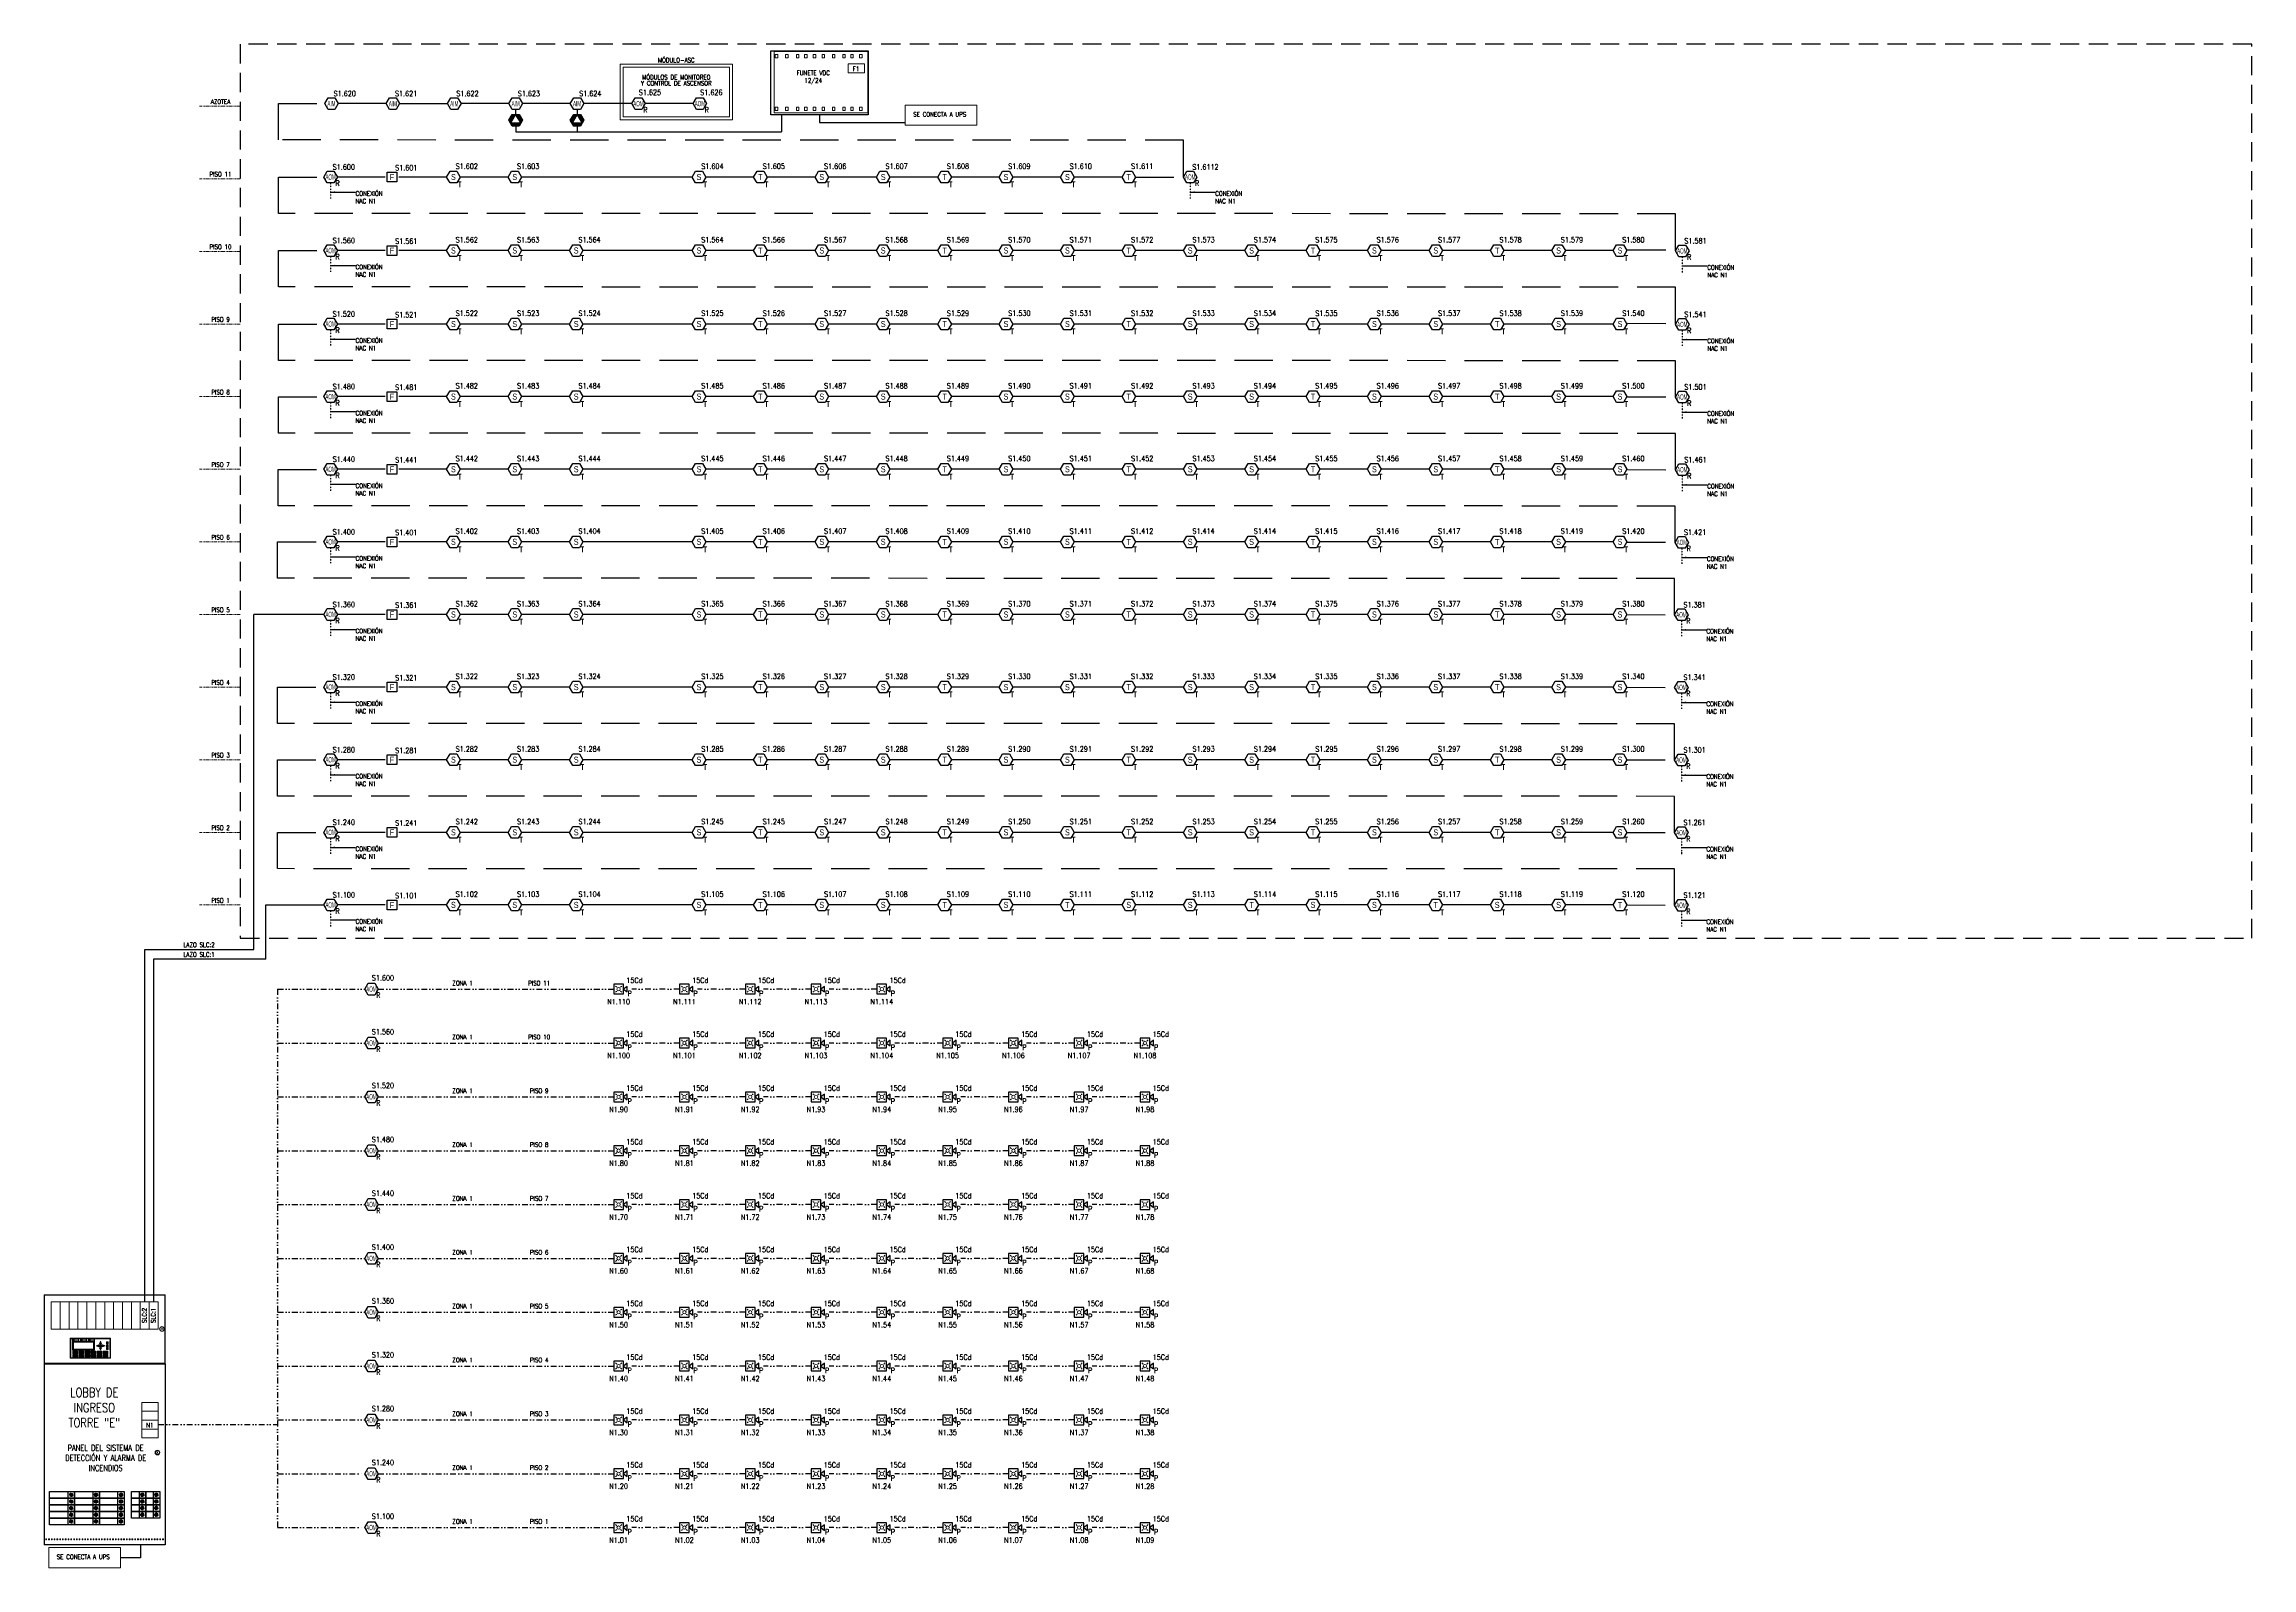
# Model space of a CAD drawing. Header units: millimetres. Extents: x 211731 to 284860, y 80440 to 130894.
import ezdxf
from ezdxf.enums import TextEntityAlignment as Align

# ---------------------------------------------------------------- set-up
doc = ezdxf.new("R2010")
doc.units = ezdxf.units.MM
for name, pattern in [('AQ-06 (CORTES Y ELEVACIONES)-MANATI 2 - 17-12-12$0$EJE ESC 25 000$1${ Batten }', [0]), ('DIVIDE2', [15.875, 6.35, -3.175, 0, -3.175, 0, -3.175]), ('HIDDEN', [9.525, 6.35, -3.175]), ('PHANTOM', [63.5, 31.75, -6.35, 6.35, -6.35, 6.35, -6.35])]:
    doc.linetypes.add(name, pattern=pattern)
for name, color, linetype, lineweight in [('D&A SLC EQUIPOS', 7, 'Continuous', 20), ('VCS_D&A (NAC)', 4, 'DIVIDE2', 30), ('VCS_D&A (SLC)', 92, 'Continuous', 30), ('VCS_EQUIPOS', 7, 'Continuous', 30), ('VCS_ESPECTRAL', 161, 'PHANTOM', 15), ('VCS_LINEA FINA', 232, 'Continuous', 20), ('VCS_TEXTO 0 (EQ.)', 160, 'Continuous', 15), ('VCS_TEXTO 1(TAG)', 7, 'Continuous', 15), ('VCS_TEXTO 2 (NOTAS)', 7, 'Continuous', 15)]:
    doc.layers.add(name, color=color, linetype=linetype, lineweight=lineweight)
doc.layers.add('VCS_METAL', color=60, linetype='Continuous')
doc.styles.get("Standard").update_dxf_attribs({"font": 'arial.ttf'})
doc.styles.add('VCS', font='romans.shx', dxfattribs={"width": 0.8, "height": 2.4})
doc.styles.add('VCS_2', font='romans.shx', dxfattribs={"width": 0.8, "height": 2})
doc.styles.add('VLD_2.5', font='romans.shx', dxfattribs={"width": 0.8, "height": 125})
doc.dimstyles.get("Standard").update_dxf_attribs({"dimtxt": 0.18, "dimasz": 0.18, "dimexe": 0.18, "dimexo": 0.0625, "dimgap": 0.09, "dimtad": 0, "dimtih": 1, "dimtoh": 1, "dimdec": 4, "dimzin": 0, "dimdsep": 46, "dimtxsty": 'Standard', "dimcen": 0.09, "dimadec": 0, "dimazin": 0, "dimtfac": 1, "dimtdec": 4, "dimtofl": 0, "dimtmove": 0, "dimatfit": 3, "dimfxl": 1, "dimtolj": 1, "dimtzin": 0, "dimarcsym": 0})

# ---------------------------------------------------------------- blocks, each defined once
blk = doc.blocks.new('Módulo de control (relay)')
at = {"layer": 'VCS_EQUIPOS'}
blk.add_lwpolyline([(1.4, -2.42), (-1.4, -2.42), (-2.8, 0), (-1.4, 2.42), (1.4, 2.42), (2.8, 0)], close=True, dxfattribs=at)
at = {"layer": 'VCS_TEXTO 0 (EQ.)', "color": 175, "insert": (0, 0), "char_height": 2.2, "attachment_point": 5}
blk.add_mtext('{\\fArial Narrow|b0|i0|c0|p34;\\W0.6;\\C160;AOM}', dxfattribs=at)
at = {"layer": 'VCS_TEXTO 1(TAG)', "style": 'VCS', "width": 0.8}
for tag, p in [('D1', (0.87, 3.07)), ('D2', (0.87, -5.61))]:
    blk.add_attdef(tag, p, '', height=2.2, dxfattribs=at)
blk = doc.blocks.new('Módulo de monitoreo')
blk.add_lwpolyline([(1.4, -2.42), (-1.4, -2.42), (-2.8, 0), (-1.4, 2.42), (1.4, 2.42), (2.8, 0)], close=True)
at = {"layer": 'VCS_TEXTO 0 (EQ.)', "color": 175, "insert": (0, 0), "char_height": 2.2, "attachment_point": 5}
blk.add_mtext('{\\fArial Narrow|b0|i0|c0|p34;\\W0.6;\\C160;AIM}', dxfattribs=at)
at = {"layer": 'VCS_TEXTO 1(TAG)', "style": 'VCS', "width": 0.8}
for tag, p in [('D1', (0.87, 3.07)), ('D2', (0.87, -5.61))]:
    blk.add_attdef(tag, p, '', height=2.2, dxfattribs=at)
blk = doc.blocks.new('Detector de  GAS')
at = {"layer": 'VCS_TEXTO 0 (EQ.)'}
h = blk.add_hatch(color=160, dxfattribs=at)
h.dxf.hatch_style = 1
h.paths.add_polyline_path([(0, 2.22), (2.1, -1.21), (2.8, 0), (1.4, 2.42), (-1.4, 2.42), (-2.8, 0), (-1.4, -2.42), (1.4, -2.42), (2.1, -1.21), (-1.93, -1.11)])
blk.add_lwpolyline([(1.4, -2.42), (-1.4, -2.42), (-2.8, 0), (-1.4, 2.42), (1.4, 2.42), (2.8, 0)], close=True)
blk.add_lwpolyline([(0, 2.22), (2.1, -1.21), (-1.93, -1.11), (0, 2.22)])
at = {"layer": 'VCS_TEXTO 1(TAG)', "style": 'VLD_2.5', "width": 0.8}
for tag, p in [('D1', (2.1, 1.94)), ('D2', (1.93, -4.19))]:
    blk.add_attdef(tag, p, '', height=1.8, dxfattribs=at)
blk = doc.blocks.new('Detector de humo_')
blk.add_lwpolyline([(1.4, -2.42), (-1.4, -2.42), (-2.8, 0), (-1.4, 2.42), (1.4, 2.42), (2.8, 0)], close=True)
at = {"layer": 'VCS_TEXTO 0 (EQ.)', "color": 175, "insert": (0, 0), "char_height": 2.5, "attachment_point": 5}
blk.add_mtext('{\\fArial Narrow|b0|i0|c0|p34;\\C160;S}', dxfattribs=at)
at = {"layer": 'VCS_TEXTO 1(TAG)', "style": 'VCS', "width": 0.8}
for tag, p in [('D1', (0.93, 3.37)), ('D2', (1.93, -4.19))]:
    blk.add_attdef(tag, p, '', height=2.2, dxfattribs=at)
blk = doc.blocks.new('Estación manual de alarma')
blk.add_lwpolyline([(-2, 2), (2, 2), (2, -2), (-2, -2)], close=True)
at = {"layer": 'VCS_TEXTO 0 (EQ.)', "color": 175, "insert": (0, 0), "char_height": 2.5, "attachment_point": 5}
blk.add_mtext('{\\fArial Narrow|b0|i0|c0|p34;\\C160;F}', dxfattribs=at)
at = {"layer": 'VCS_TEXTO 1(TAG)', "style": 'VCS', "width": 0.8}
for tag, p in [('EM1', (2.83, -0.74)), ('EM2', (-7.06, -4.23))]:
    blk.add_attdef(tag, p, '', height=2.2, dxfattribs=at)
blk = doc.blocks.new('Sirena con luz estroboscópica_PARED')
for points in [[(2, 2), (-2, 2), (-2, -2), (2, -2)], [(3.52, -1.17), (3.52, 1.17), (2, 0)]]:
    blk.add_lwpolyline(points, close=True)
at = {"layer": 'VCS_TEXTO 0 (EQ.)', "color": 160}
for p, q in [((-1.27, 1.27), (-0.78, 0.78)), ((1.27, 1.27), (0.78, 0.78)), ((-0.78, -0.78), (-1.27, -1.27)), ((0.78, -0.78), (1.27, -1.27))]:
    blk.add_line(p, q, dxfattribs=at)
blk.add_circle((0, 0), 0.703, dxfattribs=at)
at = {"layer": 'VCS_TEXTO 1(TAG)', "style": 'VCS', "width": 0.8}
for tag, p in [('INTEN.', (3.21, 2.55)), ('TIPO', (3.7, -2.91))]:
    blk.add_attdef(tag, p, '', height=2.2, dxfattribs=at)
blk.add_attdef('NUM-COD', text='', height=2.2, dxfattribs=at).set_placement((0, -6.28), align=Align.CENTER)

msp = doc.modelspace()

# ---------------------------------------------------------------- hatches: boundary and pattern name
at = {"layer": 'VCS_ESPECTRAL'}
h = msp.add_hatch(color=256, dxfattribs=at)
h.dxf.hatch_style = 1
edge = h.paths.add_edge_path()
edge.add_arc((212626, 82857), 60.4, 0, 360)
h = msp.add_hatch(color=256, dxfattribs=at)
h.dxf.hatch_style = 1
edge = h.paths.add_edge_path()
edge.add_arc((212626, 82637), 60.4, 0, 360)
h = msp.add_hatch(color=256, dxfattribs=at)
h.dxf.hatch_style = 1
edge = h.paths.add_edge_path()
edge.add_arc((213451, 82857), 60.4, 0, 360)
h = msp.add_hatch(color=256, dxfattribs=at)
h.dxf.hatch_style = 1
edge = h.paths.add_edge_path()
edge.add_arc((213451, 82637), 60.4, 0, 360)
h = msp.add_hatch(color=256, dxfattribs=at)
h.dxf.hatch_style = 1
edge = h.paths.add_edge_path()
edge.add_arc((214276, 82857), 60.4, 0, 360)
h = msp.add_hatch(color=256, dxfattribs=at)
h.dxf.hatch_style = 1
edge = h.paths.add_edge_path()
edge.add_arc((214276, 82637), 60.4, 0, 360)
h = msp.add_hatch(color=256, dxfattribs=at)
h.dxf.hatch_style = 1
edge = h.paths.add_edge_path()
edge.add_arc((214985, 82857), 60.4, 0, 360)
h = msp.add_hatch(color=256, dxfattribs=at)
h.dxf.hatch_style = 1
edge = h.paths.add_edge_path()
edge.add_arc((214985, 82637), 60.4, 0, 360)
h = msp.add_hatch(color=256, dxfattribs=at)
h.dxf.hatch_style = 1
edge = h.paths.add_edge_path()
edge.add_arc((215449, 82857), 60.4, 0, 360)
h = msp.add_hatch(color=256, dxfattribs=at)
h.dxf.hatch_style = 1
edge = h.paths.add_edge_path()
edge.add_arc((215449, 82637), 60.4, 0, 360)
h = msp.add_hatch(color=256, dxfattribs=at)
h.dxf.hatch_style = 1
edge = h.paths.add_edge_path()
edge.add_arc((212626, 82418), 60.4, 0, 360)
h = msp.add_hatch(color=256, dxfattribs=at)
h.dxf.hatch_style = 1
edge = h.paths.add_edge_path()
edge.add_arc((212626, 82198), 60.4, 0, 360)
h = msp.add_hatch(color=256, dxfattribs=at)
h.dxf.hatch_style = 1
edge = h.paths.add_edge_path()
edge.add_arc((212626, 81978), 60.4, 0, 360)
h = msp.add_hatch(color=256, dxfattribs=at)
h.dxf.hatch_style = 1
edge = h.paths.add_edge_path()
edge.add_arc((213451, 82418), 60.4, 0, 360)
h = msp.add_hatch(color=256, dxfattribs=at)
h.dxf.hatch_style = 1
edge = h.paths.add_edge_path()
edge.add_arc((213451, 82198), 60.4, 0, 360)
h = msp.add_hatch(color=256, dxfattribs=at)
h.dxf.hatch_style = 1
edge = h.paths.add_edge_path()
edge.add_arc((213451, 81978), 60.4, 0, 360)
h = msp.add_hatch(color=256, dxfattribs=at)
h.dxf.hatch_style = 1
edge = h.paths.add_edge_path()
edge.add_arc((214276, 82418), 60.4, 0, 360)
h = msp.add_hatch(color=256, dxfattribs=at)
h.dxf.hatch_style = 1
edge = h.paths.add_edge_path()
edge.add_arc((214276, 82198), 60.4, 0, 360)
h = msp.add_hatch(color=256, dxfattribs=at)
h.dxf.hatch_style = 1
edge = h.paths.add_edge_path()
edge.add_arc((214276, 81978), 60.4, 0, 360)
h = msp.add_hatch(color=256, dxfattribs=at)
h.dxf.hatch_style = 1
edge = h.paths.add_edge_path()
edge.add_arc((214985, 82418), 60.4, 0, 360)
h = msp.add_hatch(color=256, dxfattribs=at)
h.dxf.hatch_style = 1
edge = h.paths.add_edge_path()
edge.add_arc((214985, 82198), 60.4, 0, 360)
h = msp.add_hatch(color=256, dxfattribs=at)
h.dxf.hatch_style = 1
edge = h.paths.add_edge_path()
edge.add_arc((215449, 82418), 60.4, 0, 360)
h = msp.add_hatch(color=256, dxfattribs=at)
h.dxf.hatch_style = 1
edge = h.paths.add_edge_path()
edge.add_arc((215449, 82198), 60.4, 0, 360)

# ---------------------------------------------------------------- linework, layer by layer
at = {"linetype": 'HIDDEN', "ltscale": 100}
msp.add_lwpolyline([(218229, 101292), (284860, 101292), (284860, 130894), (218229, 130894)], close=True, dxfattribs=at)
for points in [[(235568, 126299), (235344, 126299), (235232, 126493), (235344, 126687), (235568, 126687), (235680, 126493)], [(241669, 126299), (241445, 126299), (241333, 126493), (241445, 126687), (241669, 126687), (241781, 126493)], [(247771, 126299), (247547, 126299), (247435, 126493), (247547, 126687), (247771, 126687), (247883, 126493)], [(235568, 123866), (235344, 123866), (235232, 124060), (235344, 124254), (235568, 124254), (235680, 124060)], [(241669, 123866), (241445, 123866), (241333, 124060), (241445, 124254), (241669, 124254), (241781, 124060)], [(247771, 123866), (247547, 123866), (247435, 124060), (247547, 124254), (247771, 124254), (247883, 124060)], [(253873, 123866), (253649, 123866), (253537, 124060), (253649, 124254), (253873, 124254), (253985, 124060)], [(259974, 123866), (259750, 123866), (259638, 124060), (259750, 124254), (259974, 124254), (260086, 124060)], [(235568, 121432), (235344, 121432), (235232, 121626), (235344, 121820), (235568, 121820), (235680, 121626)], [(241669, 121432), (241445, 121432), (241333, 121626), (241445, 121820), (241669, 121820), (241781, 121626)], [(247771, 121432), (247547, 121432), (247435, 121626), (247547, 121820), (247771, 121820), (247883, 121626)], [(253873, 121432), (253649, 121432), (253537, 121626), (253649, 121820), (253873, 121820), (253985, 121626)], [(259974, 121432), (259750, 121432), (259638, 121626), (259750, 121820), (259974, 121820), (260086, 121626)], [(235568, 119028), (235344, 119028), (235232, 119222), (235344, 119416), (235568, 119416), (235680, 119222)], [(241669, 119028), (241445, 119028), (241333, 119222), (241445, 119416), (241669, 119416), (241781, 119222)], [(247771, 119028), (247547, 119028), (247435, 119222), (247547, 119416), (247771, 119416), (247883, 119222)], [(253873, 119028), (253649, 119028), (253537, 119222), (253649, 119416), (253873, 119416), (253985, 119222)], [(259974, 119028), (259750, 119028), (259638, 119222), (259750, 119416), (259974, 119416), (260086, 119222)], [(235568, 116623), (235344, 116623), (235232, 116817), (235344, 117011), (235568, 117011), (235680, 116817)], [(241669, 116623), (241445, 116623), (241333, 116817), (241445, 117011), (241669, 117011), (241781, 116817)], [(247771, 116623), (247547, 116623), (247435, 116817), (247547, 117011), (247771, 117011), (247883, 116817)], [(253873, 116623), (253649, 116623), (253537, 116817), (253649, 117011), (253873, 117011), (253985, 116817)], [(259974, 116623), (259750, 116623), (259638, 116817), (259750, 117011), (259974, 117011), (260086, 116817)], [(235568, 114219), (235344, 114219), (235232, 114413), (235344, 114607), (235568, 114607), (235680, 114413)], [(241669, 114219), (241445, 114219), (241333, 114413), (241445, 114607), (241669, 114607), (241781, 114413)], [(247771, 114219), (247547, 114219), (247435, 114413), (247547, 114607), (247771, 114607), (247883, 114413)], [(253873, 114219), (253649, 114219), (253537, 114413), (253649, 114607), (253873, 114607), (253985, 114413)], [(259974, 114219), (259750, 114219), (259638, 114413), (259750, 114607), (259974, 114607), (260086, 114413)], [(235568, 111814), (235344, 111814), (235232, 112008), (235344, 112202), (235568, 112202), (235680, 112008)], [(241669, 111814), (241445, 111814), (241333, 112008), (241445, 112202), (241669, 112202), (241781, 112008)], [(247771, 111814), (247547, 111814), (247435, 112008), (247547, 112202), (247771, 112202), (247883, 112008)], [(253873, 111814), (253649, 111814), (253537, 112008), (253649, 112202), (253873, 112202), (253985, 112008)], [(259974, 111814), (259750, 111814), (259638, 112008), (259750, 112202), (259974, 112202), (260086, 112008)], [(235568, 109409), (235344, 109409), (235232, 109603), (235344, 109797), (235568, 109797), (235680, 109603)], [(241669, 109409), (241445, 109409), (241333, 109603), (241445, 109797), (241669, 109797), (241781, 109603)], [(247771, 109409), (247547, 109409), (247435, 109603), (247547, 109797), (247771, 109797), (247883, 109603)], [(253873, 109409), (253649, 109409), (253537, 109603), (253649, 109797), (253873, 109797), (253985, 109603)], [(259974, 109409), (259750, 109409), (259638, 109603), (259750, 109797), (259974, 109797), (260086, 109603)], [(235568, 107005), (235344, 107005), (235232, 107199), (235344, 107393), (235568, 107393), (235680, 107199)], [(241669, 107005), (241445, 107005), (241333, 107199), (241445, 107393), (241669, 107393), (241781, 107199)], [(247771, 107005), (247547, 107005), (247435, 107199), (247547, 107393), (247771, 107393), (247883, 107199)], [(253873, 107005), (253649, 107005), (253537, 107199), (253649, 107393), (253873, 107393), (253985, 107199)], [(259974, 107005), (259750, 107005), (259638, 107199), (259750, 107393), (259974, 107393), (260086, 107199)], [(235568, 104600), (235344, 104600), (235232, 104794), (235344, 104988), (235568, 104988), (235680, 104794)], [(241669, 104600), (241445, 104600), (241333, 104794), (241445, 104988), (241669, 104988), (241781, 104794)], [(247771, 104600), (247547, 104600), (247435, 104794), (247547, 104988), (247771, 104988), (247883, 104794)], [(253873, 104600), (253649, 104600), (253537, 104794), (253649, 104988), (253873, 104988), (253985, 104794)], [(259974, 104600), (259750, 104600), (259638, 104794), (259750, 104988), (259974, 104988), (260086, 104794)], [(235568, 102196), (235344, 102196), (235232, 102390), (235344, 102584), (235568, 102584), (235680, 102390)], [(241669, 102196), (241445, 102196), (241333, 102390), (241445, 102584), (241669, 102584), (241781, 102390)], [(245737, 102196), (245513, 102196), (245401, 102390), (245513, 102584), (245737, 102584), (245849, 102390)], [(251839, 102196), (251615, 102196), (251503, 102390), (251615, 102584), (251839, 102584), (251951, 102390)], [(257940, 102196), (257716, 102196), (257604, 102390), (257716, 102584), (257940, 102584), (258052, 102390)], [(264042, 102196), (263818, 102196), (263706, 102390), (263818, 102584), (264042, 102584), (264154, 102390)]]:
    msp.add_lwpolyline(points, close=True)
at = {"layer": 'D&A SLC EQUIPOS', "ltscale": 2}
for p, q in [((211732, 87217), (211731, 87217)), ((211731, 87181), (211732, 87181)), ((211743, 87217), (211741, 87217)), ((211741, 87181), (211743, 87181)), ((211743, 87217), (211743, 87214)), ((211743, 87205), (211743, 87205)), ((211743, 87194), (211743, 87193)), ((211743, 87184), (211743, 87181)), ((215728, 87217), (215730, 87217)), ((215728, 87217), (215728, 87214)), ((215728, 87205), (215728, 87205)), ((215728, 87194), (215728, 87193)), ((215728, 87184), (215728, 87181)), ((215730, 87181), (215728, 87181)), ((215739, 87217), (215740, 87217)), ((215740, 87181), (215739, 87181)), ((211732, 81215), (211731, 81215)), ((211743, 81215), (211741, 81215)), ((211743, 81215), (211743, 81213)), ((211743, 81204), (211743, 81203)), ((215728, 81215), (215728, 81213)), ((215728, 81215), (215730, 81215)), ((215728, 81204), (215728, 81203)), ((215739, 81215), (215740, 81215))]:
    msp.add_line(p, q, dxfattribs=at)
at = {"layer": 'D&A SLC EQUIPOS'}
for points in [[(211741, 87217), (211738, 87217), (211735, 87217), (211732, 87217)], [(211732, 87181), (211735, 87181), (211738, 87181), (211741, 87181)], [(211743, 87214), (211743, 87211), (211743, 87208), (211743, 87205)], [(211743, 87193), (211743, 87190), (211743, 87187), (211743, 87184)], [(215728, 87214), (215728, 87211), (215728, 87208), (215728, 87205)], [(215728, 87193), (215728, 87190), (215728, 87187), (215728, 87184)], [(215730, 87217), (215733, 87217), (215736, 87217), (215739, 87217)], [(215739, 87181), (215736, 87181), (215733, 87181), (215730, 87181)], [(211741, 81215), (211738, 81215), (211735, 81215), (211732, 81215)], [(211743, 81213), (211743, 81210), (211743, 81207), (211743, 81204)], [(215728, 81213), (215728, 81210), (215728, 81207), (215728, 81204)], [(215730, 81215), (215733, 81215), (215736, 81215), (215739, 81215)]]:
    msp.add_spline(points, degree=3, dxfattribs=at)
at = {"layer": 'VCS_D&A (NAC)', "ltscale": 30}
for p, q in [((232780, 99602), (231195, 99602)), ((232780, 99602), (231195, 99602)), ((234959, 99602), (233375, 99602)), ((237138, 99602), (235554, 99602)), ((239318, 99602), (237733, 99602)), ((232780, 97819), (231195, 97819)), ((232780, 97819), (231195, 97819)), ((234959, 97819), (233375, 97819)), ((237138, 97819), (235554, 97819)), ((239318, 97819), (237733, 97819)), ((241497, 97819), (239913, 97819)), ((243676, 97819), (242092, 97819)), ((245855, 97819), (244271, 97819)), ((248035, 97819), (246450, 97819)), ((232780, 96036), (231195, 96036)), ((232780, 96036), (231195, 96036)), ((234959, 96036), (233375, 96036)), ((237138, 96036), (235554, 96036)), ((239318, 96036), (237733, 96036)), ((241497, 96036), (239913, 96036)), ((243676, 96036), (242092, 96036)), ((245855, 96036), (244271, 96036)), ((248035, 96036), (246450, 96036)), ((232780, 94253), (231195, 94253)), ((232780, 94253), (231195, 94253)), ((234959, 94253), (233375, 94253)), ((237138, 94253), (235554, 94253)), ((239318, 94253), (237733, 94253)), ((241497, 94253), (239913, 94253)), ((243676, 94253), (242092, 94253)), ((245855, 94253), (244271, 94253)), ((248035, 94253), (246450, 94253)), ((232780, 92471), (231195, 92471)), ((232780, 92471), (231195, 92471)), ((234959, 92471), (233375, 92471)), ((237138, 92471), (235554, 92471)), ((239318, 92471), (237733, 92471)), ((241497, 92471), (239913, 92471)), ((243676, 92471), (242092, 92471)), ((245855, 92471), (244271, 92471)), ((248035, 92471), (246450, 92471)), ((232780, 90688), (231195, 90688)), ((234959, 90688), (233375, 90688)), ((237138, 90688), (235554, 90688)), ((239318, 90688), (237733, 90688)), ((241497, 90688), (239913, 90688)), ((243676, 90688), (242092, 90688)), ((245855, 90688), (244271, 90688)), ((248035, 90688), (246450, 90688)), ((232780, 88905), (231195, 88905)), ((234959, 88905), (233375, 88905)), ((237138, 88905), (235554, 88905)), ((239318, 88905), (237733, 88905)), ((241497, 88905), (239913, 88905)), ((243676, 88905), (242092, 88905)), ((245855, 88905), (244271, 88905)), ((248035, 88905), (246450, 88905)), ((232780, 87122), (231195, 87122)), ((234959, 87122), (233375, 87122)), ((237138, 87122), (235554, 87122)), ((239318, 87122), (237733, 87122)), ((241497, 87122), (239913, 87122)), ((243676, 87122), (242092, 87122)), ((245855, 87122), (244271, 87122)), ((248035, 87122), (246450, 87122)), ((232780, 85339), (231195, 85339)), ((234959, 85339), (233375, 85339)), ((237138, 85339), (235554, 85339)), ((239318, 85339), (237733, 85339)), ((241497, 85339), (239913, 85339)), ((243676, 85339), (242092, 85339)), ((245855, 85339), (244271, 85339)), ((248035, 85339), (246450, 85339)), ((232780, 83556), (231195, 83556)), ((234959, 83556), (233375, 83556)), ((237138, 83556), (235554, 83556)), ((239318, 83556), (237733, 83556)), ((241497, 83556), (239913, 83556)), ((243676, 83556), (242092, 83556)), ((245855, 83556), (244271, 83556)), ((248035, 83556), (246450, 83556)), ((232780, 81774), (231195, 81774)), ((234959, 81774), (233375, 81774)), ((237138, 81774), (235554, 81774)), ((239318, 81774), (237733, 81774)), ((241497, 81774), (239913, 81774)), ((243676, 81774), (242092, 81774)), ((245855, 81774), (244271, 81774)), ((248035, 81774), (246450, 81774))]:
    msp.add_line(p, q, dxfattribs=at)
at = {"layer": 'VCS_D&A (NAC)', "ltscale": 6}
for points in [[(221219, 126299), (221219, 125775)], [(249693, 126299), (249693, 125775)], [(221219, 123866), (221219, 123341)], [(265993, 123853), (265993, 123328)], [(221219, 121432), (221219, 120908)], [(265993, 121419), (265993, 120895)], [(221219, 119028), (221219, 118503)], [(265992, 119016), (265992, 118491)], [(221219, 116623), (221219, 116099)], [(265992, 116608), (265992, 116083)], [(221219, 114219), (221219, 113694)], [(265978, 114203), (265978, 113679)], [(221219, 111814), (221219, 111290)], [(265964, 111805), (265964, 111280)], [(221219, 109409), (221219, 108885)], [(265964, 109400), (265964, 108876)], [(221219, 107005), (221219, 106480)], [(265964, 106996), (265964, 106471)], [(221219, 104600), (221219, 104076)], [(265964, 104591), (265964, 104067)], [(221219, 102196), (221219, 101671)], [(265964, 102187), (265964, 101662)]]:
    msp.add_lwpolyline(points, dxfattribs=at)
at = {"layer": 'VCS_D&A (NAC)', "ltscale": 30}
for points in [[(219464, 99602), (219464, 81774)], [(219464, 99602), (222348, 99602)], [(222796, 99602), (230600, 99602)], [(219464, 97819), (222348, 97819)], [(222796, 97819), (230600, 97819)], [(219464, 96036), (222348, 96036)], [(222796, 96036), (230600, 96036)], [(219464, 94253), (222348, 94253)], [(222796, 94253), (230600, 94253)], [(219464, 92471), (222348, 92471)], [(222796, 92471), (230600, 92471)], [(219464, 90688), (222348, 90688)], [(222796, 90688), (230600, 90688)], [(219464, 88905), (222348, 88905)], [(222796, 88905), (230600, 88905)], [(219464, 87122), (222348, 87122)], [(222796, 87122), (230600, 87122)], [(215506, 85187), (219463, 85187)], [(219464, 85339), (222348, 85339)], [(222796, 85339), (230600, 85339)], [(219464, 83556), (222292, 83556)], [(222796, 83556), (230600, 83556)], [(219464, 81774), (222292, 81774)], [(222796, 81774), (230600, 81774)]]:
    msp.add_lwpolyline(points, dxfattribs=at)
at = {"layer": 'VCS_D&A (SLC)', "ltscale": 0.05}
for p, q in [((223058, 128924), (221472, 128924)), ((223506, 128924), (225092, 128924)), ((227125, 128924), (225540, 128924)), ((229159, 128924), (227573, 128924)), ((231193, 128924), (229607, 128924)), ((233227, 128924), (231641, 128924)), ((223029, 126493), (221443, 126493)), ((225063, 126493), (223477, 126493)), ((227096, 126493), (225511, 126493)), ((233198, 126493), (227544, 126493)), ((235232, 126493), (233646, 126493)), ((237266, 126493), (235680, 126493)), ((239300, 126493), (237714, 126493)), ((241333, 126493), (239748, 126493)), ((243367, 126493), (241781, 126493)), ((245401, 126493), (243815, 126493)), ((247435, 126493), (245849, 126493)), ((223029, 124060), (221443, 124060)), ((225063, 124060), (223477, 124060)), ((227096, 124060), (225511, 124060)), ((229130, 124060), (227544, 124060)), ((233198, 124060), (229578, 124060)), ((235232, 124060), (233646, 124060)), ((237266, 124060), (235680, 124060)), ((239300, 124060), (237714, 124060)), ((241333, 124060), (239748, 124060)), ((243367, 124060), (241781, 124060)), ((245401, 124060), (243815, 124060)), ((247435, 124060), (245849, 124060)), ((249469, 124060), (247883, 124060)), ((251503, 124060), (249917, 124060)), ((253537, 124060), (251951, 124060)), ((255570, 124060), (253985, 124060)), ((257604, 124060), (256018, 124060)), ((259638, 124060), (258052, 124060)), ((261672, 124060), (260086, 124060)), ((263706, 124060), (262120, 124060)), ((223029, 121626), (221443, 121626)), ((225063, 121626), (223477, 121626)), ((227096, 121626), (225511, 121626)), ((229130, 121626), (227544, 121626)), ((233198, 121626), (229578, 121626)), ((235232, 121626), (233646, 121626)), ((237266, 121626), (235680, 121626)), ((239300, 121626), (237714, 121626)), ((241333, 121626), (239748, 121626)), ((243367, 121626), (241781, 121626)), ((245401, 121626), (243815, 121626)), ((247435, 121626), (245849, 121626)), ((249469, 121626), (247883, 121626)), ((251503, 121626), (249917, 121626)), ((253537, 121626), (251951, 121626)), ((255570, 121626), (253985, 121626)), ((257604, 121626), (256018, 121626)), ((259638, 121626), (258052, 121626)), ((261672, 121626), (260086, 121626)), ((263706, 121626), (262120, 121626)), ((223029, 119222), (221443, 119222)), ((225063, 119222), (223477, 119222)), ((227096, 119222), (225511, 119222)), ((229130, 119222), (227544, 119222)), ((233198, 119222), (229578, 119222)), ((235232, 119222), (233646, 119222)), ((237266, 119222), (235680, 119222)), ((239300, 119222), (237714, 119222)), ((241333, 119222), (239748, 119222)), ((243367, 119222), (241781, 119222)), ((245401, 119222), (243815, 119222)), ((247435, 119222), (245849, 119222)), ((249469, 119222), (247883, 119222)), ((251503, 119222), (249917, 119222)), ((253537, 119222), (251951, 119222)), ((255570, 119222), (253985, 119222)), ((257604, 119222), (256018, 119222)), ((259638, 119222), (258052, 119222)), ((261672, 119222), (260086, 119222)), ((263706, 119222), (262120, 119222)), ((223029, 116817), (221443, 116817)), ((225063, 116817), (223477, 116817)), ((227096, 116817), (225511, 116817)), ((229130, 116817), (227544, 116817)), ((233198, 116817), (229578, 116817)), ((235232, 116817), (233646, 116817)), ((237266, 116817), (235680, 116817)), ((239300, 116817), (237714, 116817)), ((241333, 116817), (239748, 116817)), ((243367, 116817), (241781, 116817)), ((245401, 116817), (243815, 116817)), ((247435, 116817), (245849, 116817)), ((249469, 116817), (247883, 116817)), ((251503, 116817), (249917, 116817)), ((253537, 116817), (251951, 116817)), ((255570, 116817), (253985, 116817)), ((257604, 116817), (256018, 116817)), ((259638, 116817), (258052, 116817)), ((261672, 116817), (260086, 116817)), ((263706, 116817), (262120, 116817)), ((223029, 114413), (221443, 114413)), ((225063, 114413), (223477, 114413)), ((227096, 114413), (225511, 114413)), ((229130, 114413), (227544, 114413)), ((233198, 114413), (229578, 114413)), ((235232, 114413), (233646, 114413)), ((237266, 114413), (235680, 114413)), ((239300, 114413), (237714, 114413)), ((241333, 114413), (239748, 114413)), ((243367, 114413), (241781, 114413)), ((245401, 114413), (243815, 114413)), ((247435, 114413), (245849, 114413)), ((249469, 114413), (247883, 114413)), ((251503, 114413), (249917, 114413)), ((253537, 114413), (251951, 114413)), ((255570, 114413), (253985, 114413)), ((257604, 114413), (256018, 114413)), ((259638, 114413), (258052, 114413)), ((261672, 114413), (260086, 114413)), ((263706, 114413), (262120, 114413)), ((223029, 112008), (221443, 112008)), ((225063, 112008), (223477, 112008)), ((227096, 112008), (225511, 112008)), ((229130, 112008), (227544, 112008)), ((233198, 112008), (229578, 112008)), ((235232, 112008), (233646, 112008)), ((237266, 112008), (235680, 112008)), ((239300, 112008), (237714, 112008)), ((241333, 112008), (239748, 112008)), ((243367, 112008), (241781, 112008)), ((245401, 112008), (243815, 112008)), ((247435, 112008), (245849, 112008)), ((249469, 112008), (247883, 112008)), ((251503, 112008), (249917, 112008)), ((253537, 112008), (251951, 112008)), ((255570, 112008), (253985, 112008)), ((257604, 112008), (256018, 112008)), ((259638, 112008), (258052, 112008)), ((261672, 112008), (260086, 112008)), ((263706, 112008), (262120, 112008)), ((223029, 109603), (221443, 109603)), ((225063, 109603), (223477, 109603)), ((227096, 109603), (225511, 109603)), ((229130, 109603), (227544, 109603)), ((233198, 109603), (229578, 109603)), ((235232, 109603), (233646, 109603)), ((237266, 109603), (235680, 109603)), ((239300, 109603), (237714, 109603)), ((241333, 109603), (239748, 109603)), ((243367, 109603), (241781, 109603)), ((245401, 109603), (243815, 109603)), ((247435, 109603), (245849, 109603)), ((249469, 109603), (247883, 109603)), ((251503, 109603), (249917, 109603)), ((253537, 109603), (251951, 109603)), ((255570, 109603), (253985, 109603)), ((257604, 109603), (256018, 109603)), ((259638, 109603), (258052, 109603)), ((261672, 109603), (260086, 109603)), ((263706, 109603), (262120, 109603)), ((223029, 107199), (221443, 107199)), ((225063, 107199), (223477, 107199)), ((227096, 107199), (225511, 107199)), ((229130, 107199), (227544, 107199)), ((233198, 107199), (229578, 107199)), ((235232, 107199), (233646, 107199)), ((237266, 107199), (235680, 107199)), ((239300, 107199), (237714, 107199)), ((241333, 107199), (239748, 107199)), ((243367, 107199), (241781, 107199)), ((245401, 107199), (243815, 107199)), ((247435, 107199), (245849, 107199)), ((249469, 107199), (247883, 107199)), ((251503, 107199), (249917, 107199)), ((253537, 107199), (251951, 107199)), ((255570, 107199), (253985, 107199)), ((257604, 107199), (256018, 107199)), ((259638, 107199), (258052, 107199)), ((261672, 107199), (260086, 107199)), ((263706, 107199), (262120, 107199)), ((223029, 104794), (221443, 104794)), ((225063, 104794), (223477, 104794)), ((227096, 104794), (225511, 104794)), ((229130, 104794), (227544, 104794)), ((233198, 104794), (229578, 104794)), ((235232, 104794), (233646, 104794)), ((237266, 104794), (235680, 104794)), ((239300, 104794), (237714, 104794)), ((241333, 104794), (239748, 104794)), ((243367, 104794), (241781, 104794)), ((245401, 104794), (243815, 104794)), ((247435, 104794), (245849, 104794)), ((249469, 104794), (247883, 104794)), ((251503, 104794), (249917, 104794)), ((253537, 104794), (251951, 104794)), ((255570, 104794), (253985, 104794)), ((257604, 104794), (256018, 104794)), ((259638, 104794), (258052, 104794)), ((261672, 104794), (260086, 104794)), ((263706, 104794), (262120, 104794)), ((223029, 102390), (221443, 102390)), ((225063, 102390), (223477, 102390)), ((227096, 102390), (225511, 102390)), ((229130, 102390), (227544, 102390)), ((233198, 102390), (229578, 102390)), ((235232, 102390), (233646, 102390)), ((237266, 102390), (235680, 102390)), ((239300, 102390), (237714, 102390)), ((241333, 102390), (239748, 102390)), ((243367, 102390), (241781, 102390)), ((245401, 102390), (243815, 102390)), ((247435, 102390), (245849, 102390)), ((249469, 102390), (247883, 102390)), ((251503, 102390), (249917, 102390)), ((253537, 102390), (251951, 102390)), ((255570, 102390), (253985, 102390)), ((257604, 102390), (256018, 102390)), ((259638, 102390), (258052, 102390)), ((261672, 102390), (260086, 102390)), ((263706, 102390), (262120, 102390)), ((219069, 100597), (215358, 100597)), ((215358, 100597), (215358, 89247))]:
    msp.add_line(p, q, dxfattribs=at)
at = {"layer": 'VCS_D&A (SLC)'}
for p, q in [((218673, 100919), (218673, 112008)), ((219069, 100597), (219069, 102390)), ((219069, 102390), (220995, 102390)), ((215063, 89247), (215063, 100919)), ((215063, 100919), (218673, 100919))]:
    msp.add_line(p, q, dxfattribs=at)
at = {"layer": 'VCS_D&A (SLC)', "linetype": 'HIDDEN', "ltscale": 200}
for p, q in [((264154, 109603), (265740, 109594)), ((264154, 107199), (265740, 107190))]:
    msp.add_line(p, q, dxfattribs=at)
for points in [[(247883, 126493), (249468, 126493), (249470, 127713), (219494, 127722), (219494, 128924), (221024, 128924)], [(264183, 124086), (265769, 124077), (265769, 125279), (219494, 125288), (219494, 126491), (221024, 126491)], [(264183, 121653), (265769, 121643), (265769, 122846), (219494, 122855), (219494, 124057), (221024, 124057)], [(264183, 119219), (265769, 119210), (265769, 120412), (219494, 120421), (219494, 121623), (221024, 121623)], [(264182, 116811), (265768, 116802), (265768, 118004), (219494, 118013), (219494, 119216), (221024, 119216)], [(264168, 114407), (265754, 114397), (265754, 115600), (219480, 115609), (219480, 116811), (221009, 116811)], [(264154, 112008), (265740, 111999), (265740, 113201), (219466, 113210), (219466, 114413), (220995, 114413)], [(264154, 107199), (265740, 107190), (265740, 108392), (219465, 108401), (219465, 109603), (220995, 109603)], [(264154, 104794), (265740, 104785), (265740, 105987), (219465, 105997), (219465, 107199), (220995, 107199)], [(264154, 102390), (265740, 102381), (265740, 103583), (219465, 103592), (219465, 104794), (220995, 104794)]]:
    msp.add_lwpolyline(points, dxfattribs=at)
at = {"layer": 'VCS_D&A (SLC)', "color": 30, "ltscale": 0.05}
for points in [[(227349, 128730), (227349, 128570)], [(229383, 128730), (229383, 128570)]]:
    msp.add_lwpolyline(points, dxfattribs=at)
at = {"layer": 'VCS_D&A (SLC)', "color": 220, "ltscale": 0.05}
for points in [[(227354, 128182), (227354, 127994), (236155, 127994)], [(229383, 128182), (229383, 127994)], [(236155, 128553), (236155, 127994)]]:
    msp.add_lwpolyline(points, dxfattribs=at)
at = {"layer": 'VCS_D&A (SLC)', "color": 10, "ltscale": 0.05}
for points in [[(237411, 128553), (237411, 128304), (240251, 128304)], [(214923, 81203), (214923, 80775), (214255, 80775)]]:
    msp.add_lwpolyline(points, dxfattribs=at)
at = {"layer": 'VCS_D&A (SLC)'}
msp.add_lwpolyline([(220995, 112008), (218673, 112008)], dxfattribs=at)
at = {"layer": 'VCS_ESPECTRAL'}
for centre in [(212626, 82857), (212626, 82637), (213451, 82857), (213451, 82637), (214276, 82857), (214276, 82637), (214985, 82857), (214985, 82637), (215449, 82857), (215449, 82637), (212626, 82418), (212626, 82198), (212626, 81978), (213451, 82418), (213451, 82198), (213451, 81978), (214276, 82418), (214276, 82198), (214276, 81978), (214985, 82418), (214985, 82198), (215449, 82418), (215449, 82198)]:
    msp.add_circle(centre, 60.4, dxfattribs=at)
at = {"layer": 'VCS_LINEA FINA'}
for p, q in [((213907, 87960), (213930, 87960)), ((213907, 87960), (213907, 87658)), ((213907, 87658), (213930, 87658))]:
    msp.add_line(p, q, dxfattribs=at)
for points in [[(235909, 130655), (239011, 130655), (239011, 128615), (235909, 128615)], [(235951, 130553), (236034, 130553), (236034, 130442), (235951, 130442)], [(236293, 130553), (236376, 130553), (236376, 130442), (236293, 130442)], [(236651, 130553), (236734, 130553), (236734, 130442), (236651, 130442)], [(236920, 130553), (237003, 130553), (237003, 130442), (236920, 130442)], [(237209, 130553), (237292, 130553), (237292, 130442), (237209, 130442)], [(237502, 130553), (237585, 130553), (237585, 130442), (237502, 130442)], [(237844, 130553), (237927, 130553), (237927, 130442), (237844, 130442)], [(238183, 130553), (238266, 130553), (238266, 130442), (238183, 130442)], [(238451, 130553), (238534, 130553), (238534, 130442), (238451, 130442)], [(238741, 130553), (238824, 130553), (238824, 130442), (238741, 130442)], [(235951, 128811), (236034, 128811), (236034, 128699), (235951, 128699)], [(236293, 128811), (236376, 128811), (236376, 128699), (236293, 128699)], [(236651, 128811), (236734, 128811), (236734, 128699), (236651, 128699)], [(236920, 128811), (237003, 128811), (237003, 128699), (236920, 128699)], [(237209, 128811), (237292, 128811), (237292, 128699), (237209, 128699)], [(237502, 128811), (237585, 128811), (237585, 128699), (237502, 128699)], [(237844, 128811), (237927, 128811), (237927, 128699), (237844, 128699)], [(238183, 128811), (238266, 128811), (238266, 128699), (238183, 128699)], [(238451, 128811), (238534, 128811), (238534, 128699), (238451, 128699)], [(238741, 128811), (238824, 128811), (238824, 128699), (238741, 128699)], [(212593, 87380), (213930, 87380), (213930, 88041), (212593, 88041)], [(213394, 87647), (212671, 87647), (212671, 87944), (213394, 87944)], [(213385, 87655), (212680, 87655), (212680, 87936), (213385, 87936)], [(212687, 87988), (212710, 87988), (212710, 87974), (212687, 87974)], [(213362, 87679), (212704, 87679), (212704, 87912), (213362, 87912)], [(212864, 88019), (212724, 88019), (212724, 88041), (212864, 88041)], [(212724, 87955), (212724, 88007), (212864, 88007), (212864, 87955)], [(212951, 87988), (212974, 87988), (212974, 87974), (212951, 87974)], [(213127, 88019), (212988, 88019), (212988, 88041), (213127, 88041)], [(212988, 87955), (212988, 88007), (213127, 88007), (213127, 87955)], [(213215, 87988), (213238, 87988), (213238, 87974), (213215, 87974)], [(213391, 88019), (213252, 88019), (213252, 88041), (213391, 88041)], [(213252, 87955), (213252, 88007), (213391, 88007), (213391, 87955)], [(213537, 87763), (213455, 87795), (213537, 87829)], [(213533, 87769), (213465, 87795), (213533, 87823)], [(213523, 87783), (213491, 87796), (213523, 87809)], [(213570, 87862), (213602, 87943), (213635, 87862)], [(213575, 87866), (213602, 87934), (213630, 87866)], [(213590, 87876), (213603, 87908), (213616, 87876)], [(213669, 87763), (213750, 87795), (213669, 87829)], [(213673, 87769), (213740, 87795), (213673, 87823)], [(213682, 87783), (213715, 87796), (213682, 87809)], [(215626, 88371), (215638, 88371), (215638, 88327), (215626, 88327)], [(212694, 87580), (212717, 87580), (212717, 87566), (212694, 87566)], [(212694, 87470), (212717, 87470), (212717, 87456), (212694, 87456)], [(212895, 87580), (212918, 87580), (212918, 87566), (212895, 87566)], [(212895, 87470), (212918, 87470), (212918, 87456), (212895, 87456)], [(213096, 87580), (213119, 87580), (213119, 87566), (213096, 87566)], [(213096, 87470), (213119, 87470), (213119, 87456), (213096, 87456)], [(213297, 87580), (213320, 87580), (213320, 87566), (213297, 87566)], [(213297, 87470), (213320, 87470), (213320, 87456), (213297, 87456)], [(213498, 87580), (213521, 87580), (213521, 87566), (213498, 87566)], [(213498, 87470), (213521, 87470), (213521, 87456), (213498, 87456)], [(213570, 87729), (213602, 87648), (213635, 87729)], [(213575, 87725), (213602, 87657), (213630, 87725)], [(213590, 87716), (213603, 87683), (213616, 87716)], [(213699, 87580), (213722, 87580), (213722, 87566), (213699, 87566)], [(213699, 87470), (213722, 87470), (213722, 87456), (213699, 87456)], [(215478, 84280), (215490, 84280), (215490, 84236), (215478, 84236)]]:
    msp.add_lwpolyline(points, close=True, dxfattribs=at)
at = {"layer": 'VCS_LINEA FINA', "linetype": 'AQ-06 (CORTES Y ELEVACIONES)-MANATI 2 - 17-12-12$0$EJE ESC 25 000$1${ Batten }'}
for points in [[(238367, 130239), (238906, 130239), (238906, 129944), (238367, 129944)], [(211966, 88345), (211966, 89247), (212261, 89247), (212261, 88345)], [(212261, 88345), (212261, 89247), (212556, 89247), (212556, 88345)], [(212556, 88345), (212556, 89247), (212851, 89247), (212851, 88345)], [(212851, 88345), (212851, 89247), (213146, 89247), (213146, 88345)], [(213146, 88345), (213146, 89247), (213441, 89247), (213441, 88345)], [(213441, 88345), (213441, 89247), (213736, 89247), (213736, 88345)], [(213736, 88345), (213736, 89247), (214031, 89247), (214031, 88345)], [(214031, 88345), (214031, 89247), (214326, 89247), (214326, 88345)], [(214326, 88345), (214326, 89247), (214620, 89247), (214620, 88345)], [(214620, 88345), (214620, 89247), (214915, 89247), (214915, 88345)], [(214915, 88345), (214915, 89247), (215210, 89247), (215210, 88345)], [(215210, 88345), (215210, 89247), (215505, 89247), (215505, 88345)], [(214966, 85920), (215506, 85920), (215506, 85625), (214966, 85625)], [(214966, 85625), (215506, 85625), (215506, 85330), (214966, 85330)], [(214966, 85330), (215506, 85330), (215506, 85035), (214966, 85035)], [(214966, 85035), (215506, 85035), (215506, 84741), (214966, 84741)]]:
    msp.add_lwpolyline(points, close=True, dxfattribs=at)
at = {"layer": 'VCS_LINEA FINA'}
for points in [[(212724, 88024), (212610, 88024), (212610, 87397), (213913, 87397), (213913, 87658)], [(212988, 88024), (212864, 88024)], [(213252, 88024), (213127, 88024)], [(213913, 87960), (213913, 88024), (213391, 88024)], [(211740, 87205), (211731, 87205)], [(211740, 87217), (211740, 87205)], [(211740, 87194), (211740, 87181)], [(215732, 87217), (215732, 87205)], [(215732, 87205), (215740, 87205)], [(215732, 87194), (215732, 87181)], [(211731, 81203), (211731, 81215)], [(211740, 81203), (211731, 81203)], [(211740, 81215), (211740, 81203)], [(211788, 81398), (211813, 81398)], [(211788, 81372), (211788, 81398)], [(211813, 81372), (211788, 81372)], [(211813, 81398), (211813, 81372)], [(211879, 81398), (211905, 81398)], [(211879, 81372), (211879, 81398)], [(211905, 81372), (211879, 81372)], [(211905, 81398), (211905, 81372)], [(211972, 81398), (211972, 81372)], [(211997, 81398), (211972, 81398)], [(211972, 81372), (211997, 81372)], [(211997, 81372), (211997, 81398)], [(212064, 81398), (212064, 81372)], [(212090, 81398), (212064, 81398)], [(212064, 81372), (212090, 81372)], [(212090, 81372), (212090, 81398)], [(212156, 81398), (212156, 81372)], [(212182, 81398), (212156, 81398)], [(212156, 81372), (212182, 81372)], [(212182, 81372), (212182, 81398)], [(212249, 81398), (212249, 81372)], [(212273, 81398), (212249, 81398)], [(212249, 81372), (212273, 81372)], [(212273, 81372), (212273, 81398)], [(212340, 81398), (212340, 81372)], [(212366, 81398), (212340, 81398)], [(212340, 81372), (212366, 81372)], [(212366, 81372), (212366, 81398)], [(212432, 81398), (212432, 81372)], [(212458, 81398), (212432, 81398)], [(212432, 81372), (212458, 81372)], [(212458, 81372), (212458, 81398)], [(212525, 81398), (212525, 81372)], [(212550, 81398), (212525, 81398)], [(212525, 81372), (212550, 81372)], [(212550, 81372), (212550, 81398)], [(212616, 81398), (212616, 81372)], [(212642, 81398), (212616, 81398)], [(212616, 81372), (212642, 81372)], [(212642, 81372), (212642, 81398)], [(212709, 81398), (212709, 81372)], [(212734, 81398), (212709, 81398)], [(212709, 81372), (212734, 81372)], [(212734, 81372), (212734, 81398)], [(212801, 81398), (212801, 81372)], [(212826, 81398), (212801, 81398)], [(212801, 81372), (212826, 81372)], [(212826, 81372), (212826, 81398)], [(212892, 81398), (212892, 81372)], [(212918, 81398), (212892, 81398)], [(212892, 81372), (212918, 81372)], [(212918, 81372), (212918, 81398)], [(212985, 81398), (212985, 81372)], [(213010, 81398), (212985, 81398)], [(212985, 81372), (213010, 81372)], [(213010, 81372), (213010, 81398)], [(213077, 81398), (213077, 81372)], [(213102, 81398), (213077, 81398)], [(213077, 81372), (213102, 81372)], [(213102, 81372), (213102, 81398)], [(213169, 81398), (213169, 81372)], [(213194, 81398), (213169, 81398)], [(213169, 81372), (213194, 81372)], [(213194, 81372), (213194, 81398)], [(213261, 81398), (213261, 81372)], [(213286, 81398), (213261, 81398)], [(213261, 81372), (213286, 81372)], [(213286, 81372), (213286, 81398)], [(213353, 81398), (213353, 81372)], [(213378, 81398), (213353, 81398)], [(213353, 81372), (213378, 81372)], [(213378, 81372), (213378, 81398)], [(213445, 81398), (213445, 81372)], [(213471, 81398), (213445, 81398)], [(213445, 81372), (213471, 81372)], [(213471, 81372), (213471, 81398)], [(213537, 81398), (213537, 81372)], [(213562, 81398), (213537, 81398)], [(213537, 81372), (213562, 81372)], [(213562, 81372), (213562, 81398)], [(213629, 81398), (213629, 81372)], [(213654, 81398), (213629, 81398)], [(213629, 81372), (213654, 81372)], [(213654, 81372), (213654, 81398)], [(213721, 81398), (213721, 81372)], [(213747, 81398), (213721, 81398)], [(213721, 81372), (213747, 81372)], [(213747, 81372), (213747, 81398)], [(213813, 81398), (213813, 81372)], [(213838, 81398), (213813, 81398)], [(213813, 81372), (213838, 81372)], [(213838, 81372), (213838, 81398)], [(213905, 81398), (213905, 81372)], [(213931, 81398), (213905, 81398)], [(213905, 81372), (213931, 81372)], [(213931, 81372), (213931, 81398)], [(213997, 81398), (213997, 81372)], [(214023, 81398), (213997, 81398)], [(213997, 81372), (214023, 81372)], [(214023, 81372), (214023, 81398)], [(214090, 81398), (214090, 81372)], [(214114, 81398), (214090, 81398)], [(214090, 81372), (214114, 81372)], [(214114, 81372), (214114, 81398)], [(214181, 81398), (214181, 81372)], [(214207, 81398), (214181, 81398)], [(214181, 81372), (214207, 81372)], [(214207, 81372), (214207, 81398)], [(214273, 81398), (214273, 81372)], [(214299, 81398), (214273, 81398)], [(214273, 81372), (214299, 81372)], [(214299, 81372), (214299, 81398)], [(214365, 81398), (214365, 81372)], [(214391, 81398), (214365, 81398)], [(214365, 81372), (214391, 81372)], [(214391, 81372), (214391, 81398)], [(214457, 81398), (214457, 81372)], [(214483, 81398), (214457, 81398)], [(214457, 81372), (214483, 81372)], [(214483, 81372), (214483, 81398)], [(214549, 81398), (214575, 81398)], [(214549, 81372), (214549, 81398)], [(214575, 81372), (214549, 81372)], [(214575, 81398), (214575, 81372)], [(214641, 81398), (214667, 81398)], [(214641, 81372), (214641, 81398)], [(214667, 81372), (214641, 81372)], [(214667, 81398), (214667, 81372)], [(214733, 81398), (214759, 81398)], [(214733, 81372), (214733, 81398)], [(214759, 81372), (214733, 81372)], [(214759, 81398), (214759, 81372)], [(214826, 81398), (214851, 81398)], [(214826, 81372), (214826, 81398)], [(214851, 81372), (214826, 81372)], [(214851, 81398), (214851, 81372)], [(214917, 81398), (214943, 81398)], [(214917, 81372), (214917, 81398)], [(214943, 81372), (214917, 81372)], [(214943, 81398), (214943, 81372)], [(215009, 81398), (215035, 81398)], [(215009, 81372), (215009, 81398)], [(215035, 81372), (215009, 81372)], [(215035, 81398), (215035, 81372)], [(215102, 81398), (215127, 81398)], [(215102, 81372), (215102, 81398)], [(215127, 81372), (215102, 81372)], [(215127, 81398), (215127, 81372)], [(215193, 81398), (215219, 81398)], [(215193, 81372), (215193, 81398)], [(215219, 81372), (215193, 81372)], [(215219, 81398), (215219, 81372)], [(215286, 81398), (215311, 81398)], [(215286, 81372), (215286, 81398)], [(215311, 81372), (215286, 81372)], [(215311, 81398), (215311, 81372)], [(215378, 81398), (215378, 81372)], [(215403, 81398), (215378, 81398)], [(215378, 81372), (215403, 81372)], [(215403, 81372), (215403, 81398)], [(215469, 81398), (215469, 81372)], [(215495, 81398), (215469, 81398)], [(215469, 81372), (215495, 81372)], [(215495, 81372), (215495, 81398)], [(215562, 81398), (215562, 81372)], [(215587, 81398), (215562, 81398)], [(215562, 81372), (215587, 81372)], [(215587, 81372), (215587, 81398)], [(215654, 81398), (215654, 81372)], [(215679, 81398), (215654, 81398)], [(215654, 81372), (215679, 81372)], [(215679, 81372), (215679, 81398)], [(215732, 81215), (215732, 81203)], [(215732, 81203), (215740, 81203)], [(215740, 81203), (215740, 81215)]]:
    msp.add_lwpolyline(points, dxfattribs=at)
for points in [[(212867, 88010), (212867, 87952), (212688, 87952, -0.414214), (212671, 87969), (212671, 87993, -0.414214), (212688, 88010)], [(212721, 88007), (212688, 88007, 0.414214), (212674, 87993), (212674, 87969, 0.414214), (212688, 87955), (212721, 87955)], [(213130, 88010), (213130, 87952), (212952, 87952, -0.414214), (212935, 87969), (212935, 87993, -0.414214), (212952, 88010)], [(212985, 88007), (212952, 88007, 0.414214), (212938, 87993), (212938, 87969, 0.414214), (212952, 87955), (212985, 87955)], [(213394, 88010), (213394, 87952), (213216, 87952, -0.414214), (213199, 87969), (213199, 87993, -0.414214), (213216, 88010)], [(213249, 88007), (213216, 88007, 0.414214), (213202, 87993), (213202, 87969, 0.414214), (213216, 87955), (213249, 87955)], [(213584, 87829), (213621, 87829, -0.414214), (213635, 87815), (213635, 87776, -0.414214), (213621, 87762), (213584, 87762, -0.414214), (213570, 87776), (213570, 87815, -0.414214)], [(213584, 87826), (213621, 87826, -0.414214), (213632, 87815), (213632, 87776, -0.414214), (213621, 87765), (213584, 87765, -0.414214), (213573, 87776), (213573, 87815, -0.414214)], [(213584, 87817), (213621, 87817, -0.414214), (213623, 87815), (213623, 87776, -0.414214), (213621, 87775), (213584, 87775, -0.414214), (213582, 87776), (213582, 87815, -0.414214)], [(213805, 87858), (213842, 87858, 0.414214), (213856, 87872), (213856, 87910, 0.414214), (213842, 87924), (213805, 87924, 0.414214), (213791, 87910), (213791, 87872, 0.414214)], [(213805, 87829), (213842, 87829, -0.414214), (213856, 87815), (213856, 87776, -0.414214), (213842, 87762), (213805, 87762, -0.414214), (213791, 87776), (213791, 87815, -0.414214)], [(213805, 87861), (213842, 87861, 0.414214), (213853, 87872), (213853, 87910, 0.414214), (213842, 87921), (213805, 87921, 0.414214), (213794, 87910), (213794, 87872, 0.414214)], [(213805, 87826), (213842, 87826, -0.414214), (213853, 87815), (213853, 87776, -0.414214), (213842, 87765), (213805, 87765, -0.414214), (213794, 87776), (213794, 87815, -0.414214)], [(213805, 87870), (213842, 87870, 0.414214), (213844, 87872), (213844, 87910, 0.414214), (213842, 87912), (213805, 87912, 0.414214), (213803, 87910), (213803, 87872, 0.414214)], [(213805, 87817), (213842, 87817, -0.414214), (213844, 87815), (213844, 87776, -0.414214), (213842, 87775), (213805, 87775, -0.414214), (213803, 87776), (213803, 87815, -0.414214)], [(212822, 87529, 0.414214), (212839, 87546), (212839, 87599, 0.414214), (212822, 87616), (212695, 87616, 0.414214), (212678, 87599), (212678, 87546, 0.414214), (212695, 87529)], [(212822, 87419, 0.414214), (212839, 87436), (212839, 87489, 0.414214), (212822, 87506), (212695, 87506, 0.414214), (212678, 87489), (212678, 87436, 0.414214), (212695, 87419)], [(212728, 87613), (212695, 87613, 0.414214), (212681, 87599), (212681, 87546, 0.414214), (212695, 87532), (212728, 87532)], [(212728, 87503), (212695, 87503, 0.414214), (212681, 87489), (212681, 87436, 0.414214), (212695, 87422), (212728, 87422)], [(212731, 87532), (212822, 87532, 0.414214), (212836, 87546), (212836, 87599, 0.414214), (212822, 87613), (212731, 87613)], [(212731, 87422), (212822, 87422, 0.414214), (212836, 87436), (212836, 87489, 0.414214), (212822, 87503), (212731, 87503)], [(213023, 87529, 0.414214), (213040, 87546), (213040, 87599, 0.414214), (213023, 87616), (212896, 87616, 0.414214), (212879, 87599), (212879, 87546, 0.414214), (212896, 87529)], [(213023, 87419, 0.414214), (213040, 87436), (213040, 87489, 0.414214), (213023, 87506), (212896, 87506, 0.414214), (212879, 87489), (212879, 87436, 0.414214), (212896, 87419)], [(212929, 87613), (212896, 87613, 0.414214), (212882, 87599), (212882, 87546, 0.414214), (212896, 87532), (212929, 87532)], [(212929, 87503), (212896, 87503, 0.414214), (212882, 87489), (212882, 87436, 0.414214), (212896, 87422), (212929, 87422)], [(212932, 87532), (213023, 87532, 0.414214), (213037, 87546), (213037, 87599, 0.414214), (213023, 87613), (212932, 87613)], [(212932, 87422), (213023, 87422, 0.414214), (213037, 87436), (213037, 87489, 0.414214), (213023, 87503), (212932, 87503)], [(213224, 87529, 0.414214), (213241, 87546), (213241, 87599, 0.414214), (213224, 87616), (213097, 87616, 0.414214), (213080, 87599), (213080, 87546, 0.414214), (213097, 87529)], [(213224, 87419, 0.414214), (213241, 87436), (213241, 87489, 0.414214), (213224, 87506), (213097, 87506, 0.414214), (213080, 87489), (213080, 87436, 0.414214), (213097, 87419)], [(213130, 87613), (213097, 87613, 0.414214), (213083, 87599), (213083, 87546, 0.414214), (213097, 87532), (213130, 87532)], [(213130, 87503), (213097, 87503, 0.414214), (213083, 87489), (213083, 87436, 0.414214), (213097, 87422), (213130, 87422)], [(213133, 87532), (213224, 87532, 0.414214), (213238, 87546), (213238, 87599, 0.414214), (213224, 87613), (213133, 87613)], [(213133, 87422), (213224, 87422, 0.414214), (213238, 87436), (213238, 87489, 0.414214), (213224, 87503), (213133, 87503)], [(213425, 87529, 0.414214), (213442, 87546), (213442, 87599, 0.414214), (213425, 87616), (213298, 87616, 0.414214), (213281, 87599), (213281, 87546, 0.414214), (213298, 87529)], [(213425, 87419, 0.414214), (213442, 87436), (213442, 87489, 0.414214), (213425, 87506), (213298, 87506, 0.414214), (213281, 87489), (213281, 87436, 0.414214), (213298, 87419)], [(213331, 87613), (213298, 87613, 0.414214), (213284, 87599), (213284, 87546, 0.414214), (213298, 87532), (213331, 87532)], [(213331, 87503), (213298, 87503, 0.414214), (213284, 87489), (213284, 87436, 0.414214), (213298, 87422), (213331, 87422)], [(213334, 87532), (213425, 87532, 0.414214), (213439, 87546), (213439, 87599, 0.414214), (213425, 87613), (213334, 87613)], [(213334, 87422), (213425, 87422, 0.414214), (213439, 87436), (213439, 87489, 0.414214), (213425, 87503), (213334, 87503)], [(213626, 87529, 0.414214), (213643, 87546), (213643, 87599, 0.414214), (213626, 87616), (213499, 87616, 0.414214), (213482, 87599), (213482, 87546, 0.414214), (213499, 87529)], [(213626, 87419, 0.414214), (213643, 87436), (213643, 87489, 0.414214), (213626, 87506), (213499, 87506, 0.414214), (213482, 87489), (213482, 87436, 0.414214), (213499, 87419)], [(213532, 87613), (213499, 87613, 0.414214), (213485, 87599), (213485, 87546, 0.414214), (213499, 87532), (213532, 87532)], [(213532, 87503), (213499, 87503, 0.414214), (213485, 87489), (213485, 87436, 0.414214), (213499, 87422), (213532, 87422)], [(213535, 87532), (213626, 87532, 0.414214), (213640, 87546), (213640, 87599, 0.414214), (213626, 87613), (213535, 87613)], [(213535, 87422), (213626, 87422, 0.414214), (213640, 87436), (213640, 87489, 0.414214), (213626, 87503), (213535, 87503)], [(213827, 87529, 0.414214), (213844, 87546), (213844, 87599, 0.414214), (213827, 87616), (213700, 87616, 0.414214), (213683, 87599), (213683, 87546, 0.414214), (213700, 87529)], [(213827, 87419, 0.414214), (213844, 87436), (213844, 87489, 0.414214), (213827, 87506), (213700, 87506, 0.414214), (213683, 87489), (213683, 87436, 0.414214), (213700, 87419)], [(213733, 87613), (213700, 87613, 0.414214), (213686, 87599), (213686, 87546, 0.414214), (213700, 87532), (213733, 87532)], [(213733, 87503), (213700, 87503, 0.414214), (213686, 87489), (213686, 87436, 0.414214), (213700, 87422), (213733, 87422)], [(213736, 87532), (213827, 87532, 0.414214), (213841, 87546), (213841, 87599, 0.414214), (213827, 87613), (213736, 87613)], [(213736, 87422), (213827, 87422, 0.414214), (213841, 87436), (213841, 87489, 0.414214), (213827, 87503), (213736, 87503)], [(213805, 87733), (213842, 87733, -0.414214), (213856, 87719), (213856, 87681, -0.414214), (213842, 87667), (213805, 87667, -0.414214), (213791, 87681), (213791, 87719, -0.414214)], [(213805, 87730), (213842, 87730, -0.414214), (213853, 87719), (213853, 87681, -0.414214), (213842, 87670), (213805, 87670, -0.414214), (213794, 87681), (213794, 87719, -0.414214)], [(213805, 87721), (213842, 87721, -0.414214), (213844, 87719), (213844, 87681, -0.414214), (213842, 87679), (213805, 87679, -0.414214), (213803, 87681), (213803, 87719, -0.414214)]]:
    msp.add_lwpolyline(points, format="xyb", close=True, dxfattribs=at)
for centre, radius in [((212622, 88012), 4), ((213901, 88012), 4), ((215632, 88349), 77.1), ((215632, 88349), 66.5), ((212783, 87573), 29.7), ((212783, 87463), 29.7), ((212783, 87573), 21.8), ((212783, 87463), 21.8), ((212984, 87573), 29.7), ((212984, 87463), 29.7), ((212984, 87573), 21.8), ((212984, 87463), 21.8), ((213185, 87573), 29.7), ((213185, 87463), 29.7), ((213185, 87573), 21.8), ((213185, 87463), 21.8), ((213386, 87573), 29.7), ((213386, 87463), 29.7), ((213386, 87573), 21.8), ((213386, 87463), 21.8), ((213587, 87573), 29.7), ((213587, 87463), 29.7), ((213587, 87573), 21.8), ((213587, 87463), 21.8), ((213788, 87573), 29.7), ((213788, 87463), 29.7), ((213788, 87573), 21.8), ((213788, 87463), 21.8), ((215484, 84258), 77.1), ((215484, 84258), 66.5)]:
    msp.add_circle(centre, radius, dxfattribs=at)
for centre, radius, start, end in [((213510, 87796), 29.8, 167.79649, 192.79179), ((213510, 87796), 23.3, 155.90749, 204.7482), ((213510, 87796), 23.3, 14.44533, 68.4375), ((213510, 87796), 23.3, 291.82871, 345.55467), ((213510, 87796), 29.8, 40.82324, 56.5485), ((213510, 87796), 29.8, 303.78512, 319.17676), ((213603, 87889), 29.8, 213.78512, 229.17676), ((213603, 87889), 23.3, 201.82871, 255.55467), ((213603, 87796), 22, 157.51966, 202.48034), ((213603, 87889), 23.3, 65.90749, 114.7482), ((213603, 87889), 29.8, 77.79649, 102.79179), ((213603, 87796), 22, 72.75624, 107.24376), ((213603, 87796), 22, 252.75624, 287.24376), ((213603, 87889), 23.3, 284.44533, 338.4375), ((213603, 87889), 29.8, 310.82324, 326.5485), ((213603, 87796), 22, 337.51966, 22.48034), ((213695, 87796), 29.8, 123.4515, 139.17676), ((213695, 87796), 23.3, 111.5625, 165.55467), ((213695, 87796), 23.3, 194.44533, 248.17129), ((213695, 87796), 29.8, 220.82324, 236.21488), ((213695, 87796), 23.3, 335.2518, 24.09251), ((213695, 87796), 29.8, 347.20821, 12.20351), ((213823, 87891), 22, 157.51966, 202.48034), ((213823, 87796), 22, 157.51966, 202.48034), ((213823, 87891), 22, 72.75624, 107.24376), ((213823, 87891), 22, 252.75624, 287.24376), ((213823, 87796), 22, 72.75624, 107.24376), ((213823, 87796), 22, 252.75624, 287.24376), ((213823, 87891), 22, 337.51966, 22.48034), ((213823, 87796), 22, 337.51966, 22.48034), ((213603, 87703), 29.8, 130.82324, 146.21488), ((213603, 87703), 23.3, 104.44533, 158.17129), ((213603, 87703), 23.3, 245.2518, 294.09251), ((213603, 87703), 29.8, 257.20821, 282.20351), ((213603, 87703), 23.3, 21.5625, 75.55467), ((213603, 87703), 29.8, 33.4515, 49.17676), ((213823, 87700), 22, 157.51966, 202.48034), ((213823, 87700), 22, 72.75624, 107.24376), ((213823, 87700), 22, 252.75624, 287.24376), ((213823, 87700), 22, 337.51966, 22.48034)]:
    msp.add_arc(centre, radius, start, end, dxfattribs=at)
at = {"layer": 'VCS_METAL'}
for p, q in [((212516, 82967), (212516, 82747)), ((212516, 82747), (212516, 82527)), ((213340, 82967), (213340, 82747)), ((213340, 82747), (213340, 82527)), ((214165, 82967), (214165, 82747)), ((214165, 82747), (214165, 82527)), ((214874, 82967), (214874, 82747)), ((214874, 82747), (214874, 82527)), ((215339, 82967), (215339, 82747)), ((215339, 82747), (215339, 82527)), ((212516, 82527), (212516, 82307)), ((212516, 82307), (212516, 82087)), ((212516, 82087), (212516, 81867)), ((213340, 82527), (213340, 82307)), ((213340, 82307), (213340, 82087)), ((213340, 82087), (213340, 81867)), ((214165, 82527), (214165, 82307)), ((214165, 82307), (214165, 82087)), ((214165, 82087), (214165, 81867)), ((214874, 82527), (214874, 82307)), ((214874, 82307), (214874, 82087)), ((215339, 82527), (215339, 82307)), ((215339, 82307), (215339, 82087))]:
    msp.add_line(p, q, dxfattribs=at)
for points in [[(235798, 130672), (239025, 130672), (239025, 128553), (235798, 128553)], [(211912, 82967), (212736, 82967), (212736, 82747), (211912, 82747)], [(211912, 82747), (212736, 82747), (212736, 82527), (211912, 82527)], [(212736, 82967), (213561, 82967), (213561, 82747), (212736, 82747)], [(212736, 82747), (213561, 82747), (213561, 82527), (212736, 82527)], [(213561, 82967), (214386, 82967), (214386, 82747), (213561, 82747)], [(213561, 82747), (214386, 82747), (214386, 82527), (213561, 82527)], [(214630, 82967), (215095, 82967), (215095, 82747), (214630, 82747)], [(214630, 82747), (215095, 82747), (215095, 82527), (214630, 82527)], [(215095, 82967), (215560, 82967), (215560, 82747), (215095, 82747)], [(215095, 82747), (215560, 82747), (215560, 82527), (215095, 82527)], [(211912, 82527), (212736, 82527), (212736, 82307), (211912, 82307)], [(211912, 82307), (212736, 82307), (212736, 82087), (211912, 82087)], [(211912, 82087), (212736, 82087), (212736, 81867), (211912, 81867)], [(212736, 82527), (213561, 82527), (213561, 82307), (212736, 82307)], [(212736, 82307), (213561, 82307), (213561, 82087), (212736, 82087)], [(212736, 82087), (213561, 82087), (213561, 81867), (212736, 81867)], [(213561, 82527), (214386, 82527), (214386, 82307), (213561, 82307)], [(213561, 82307), (214386, 82307), (214386, 82087), (213561, 82087)], [(213561, 82087), (214386, 82087), (214386, 81867), (213561, 81867)], [(214630, 82527), (215095, 82527), (215095, 82307), (214630, 82307)], [(214630, 82307), (215095, 82307), (215095, 82087), (214630, 82087)], [(215095, 82527), (215560, 82527), (215560, 82307), (215095, 82307)], [(215095, 82307), (215560, 82307), (215560, 82087), (215095, 82087)]]:
    msp.add_lwpolyline(points, close=True, dxfattribs=at)
for points in [[(211731, 89481), (215740, 89481)], [(211731, 89481), (211731, 83349)], [(215740, 87194), (215740, 89481)], [(215740, 87205), (211731, 87205)], [(211731, 87194), (215740, 87194)], [(215740, 87194), (215740, 83349)], [(211731, 83349), (211731, 81203)], [(215740, 83349), (215740, 81203)], [(215740, 81203), (211731, 81203)]]:
    msp.add_lwpolyline(points, dxfattribs=at)
at = {"layer": 'VCS_TEXTO 1(TAG)', "linetype": 'PHANTOM', "ltscale": 4}
for points in [[(218229, 128840), (216872, 128840)], [(218229, 126435), (216872, 126435)], [(218229, 124031), (216872, 124031)], [(218229, 121626), (216872, 121626)], [(218229, 119222), (216872, 119222)], [(218229, 116817), (216872, 116817)], [(218229, 114413), (216872, 114413)], [(218229, 112008), (216872, 112008)], [(218229, 109603), (216872, 109603)], [(218229, 107199), (216872, 107199)], [(218229, 104794), (216872, 104794)], [(218229, 102390), (216872, 102390)]]:
    msp.add_lwpolyline(points, dxfattribs=at)
at = {"layer": 'VCS_TEXTO 2 (NOTAS)'}
for points in [[(230810, 130236), (234531, 130236), (234531, 128392), (230810, 128392)], [(230910, 130136), (234431, 130136), (234431, 128492), (230910, 128492)], [(240251, 128877), (242625, 128877), (242625, 128208), (240251, 128208)], [(211881, 81109), (214255, 81109), (214255, 80440), (211881, 80440)]]:
    msp.add_lwpolyline(points, close=True, dxfattribs=at)

# ---------------------------------------------------------------- block references
at = {"layer": 'VCS_EQUIPOS', "xscale": 80, "yscale": 80, "zscale": 80}
for name, p, values in [('Módulo de monitoreo', (221248, 128924), {'D1': 'S1.620'}), ('Módulo de monitoreo', (223282, 128924), {'D1': 'S1.621'}), ('Módulo de monitoreo', (225316, 128924), {'D1': 'S1.622'}), ('Módulo de monitoreo', (227349, 128924), {'D1': 'S1.623'}), ('Módulo de monitoreo', (229383, 128924), {'D1': 'S1.624'}), ('Sirena con luz estroboscópica_PARED', (230760, 99602), {'INTEN.': '15Cd', 'NUM-COD': 'N1.110', 'TIPO': 'P'}), ('Sirena con luz estroboscópica_PARED', (232940, 99602), {'INTEN.': '15Cd', 'NUM-COD': 'N1.111', 'TIPO': 'P'}), ('Sirena con luz estroboscópica_PARED', (235119, 99602), {'INTEN.': '15Cd', 'NUM-COD': 'N1.112', 'TIPO': 'P'}), ('Sirena con luz estroboscópica_PARED', (237298, 99602), {'INTEN.': '15Cd', 'NUM-COD': 'N1.113', 'TIPO': 'P'}), ('Sirena con luz estroboscópica_PARED', (239478, 99602), {'INTEN.': '15Cd', 'NUM-COD': 'N1.114', 'TIPO': 'P'}), ('Sirena con luz estroboscópica_PARED', (230760, 97819), {'INTEN.': '15Cd', 'NUM-COD': 'N1.100', 'TIPO': 'P'}), ('Sirena con luz estroboscópica_PARED', (232940, 97819), {'INTEN.': '15Cd', 'NUM-COD': 'N1.101', 'TIPO': 'P'}), ('Sirena con luz estroboscópica_PARED', (235119, 97819), {'INTEN.': '15Cd', 'NUM-COD': 'N1.102', 'TIPO': 'P'}), ('Sirena con luz estroboscópica_PARED', (237298, 97819), {'INTEN.': '15Cd', 'NUM-COD': 'N1.103', 'TIPO': 'P'}), ('Sirena con luz estroboscópica_PARED', (239478, 97819), {'INTEN.': '15Cd', 'NUM-COD': 'N1.104', 'TIPO': 'P'}), ('Sirena con luz estroboscópica_PARED', (241657, 97819), {'INTEN.': '15Cd', 'NUM-COD': 'N1.105', 'TIPO': 'P'}), ('Sirena con luz estroboscópica_PARED', (243836, 97819), {'INTEN.': '15Cd', 'NUM-COD': 'N1.106', 'TIPO': 'P'}), ('Sirena con luz estroboscópica_PARED', (246015, 97819), {'INTEN.': '15Cd', 'NUM-COD': 'N1.107', 'TIPO': 'P'}), ('Sirena con luz estroboscópica_PARED', (248195, 97819), {'INTEN.': '15Cd', 'NUM-COD': 'N1.108', 'TIPO': 'P'}), ('Sirena con luz estroboscópica_PARED', (230760, 96036), {'INTEN.': '15Cd', 'NUM-COD': 'N1.90', 'TIPO': 'P'}), ('Sirena con luz estroboscópica_PARED', (232940, 96036), {'INTEN.': '15Cd', 'NUM-COD': 'N1.91', 'TIPO': 'P'}), ('Sirena con luz estroboscópica_PARED', (235119, 96036), {'INTEN.': '15Cd', 'NUM-COD': 'N1.92', 'TIPO': 'P'}), ('Sirena con luz estroboscópica_PARED', (237298, 96036), {'INTEN.': '15Cd', 'NUM-COD': 'N1.93', 'TIPO': 'P'}), ('Sirena con luz estroboscópica_PARED', (239478, 96036), {'INTEN.': '15Cd', 'NUM-COD': 'N1.94', 'TIPO': 'P'}), ('Sirena con luz estroboscópica_PARED', (241657, 96036), {'INTEN.': '15Cd', 'NUM-COD': 'N1.95', 'TIPO': 'P'}), ('Sirena con luz estroboscópica_PARED', (243836, 96036), {'INTEN.': '15Cd', 'NUM-COD': 'N1.96', 'TIPO': 'P'}), ('Sirena con luz estroboscópica_PARED', (246015, 96036), {'INTEN.': '15Cd', 'NUM-COD': 'N1.97', 'TIPO': 'P'}), ('Sirena con luz estroboscópica_PARED', (248195, 96036), {'INTEN.': '15Cd', 'NUM-COD': 'N1.98', 'TIPO': 'P'}), ('Sirena con luz estroboscópica_PARED', (230760, 94253), {'INTEN.': '15Cd', 'NUM-COD': 'N1.80', 'TIPO': 'P'}), ('Sirena con luz estroboscópica_PARED', (232940, 94253), {'INTEN.': '15Cd', 'NUM-COD': 'N1.81', 'TIPO': 'P'}), ('Sirena con luz estroboscópica_PARED', (235119, 94253), {'INTEN.': '15Cd', 'NUM-COD': 'N1.82', 'TIPO': 'P'}), ('Sirena con luz estroboscópica_PARED', (237298, 94253), {'INTEN.': '15Cd', 'NUM-COD': 'N1.83', 'TIPO': 'P'}), ('Sirena con luz estroboscópica_PARED', (239478, 94253), {'INTEN.': '15Cd', 'NUM-COD': 'N1.84', 'TIPO': 'P'}), ('Sirena con luz estroboscópica_PARED', (241657, 94253), {'INTEN.': '15Cd', 'NUM-COD': 'N1.85', 'TIPO': 'P'}), ('Sirena con luz estroboscópica_PARED', (243836, 94253), {'INTEN.': '15Cd', 'NUM-COD': 'N1.86', 'TIPO': 'P'}), ('Sirena con luz estroboscópica_PARED', (246015, 94253), {'INTEN.': '15Cd', 'NUM-COD': 'N1.87', 'TIPO': 'P'}), ('Sirena con luz estroboscópica_PARED', (248195, 94253), {'INTEN.': '15Cd', 'NUM-COD': 'N1.88', 'TIPO': 'P'}), ('Sirena con luz estroboscópica_PARED', (230760, 92471), {'INTEN.': '15Cd', 'NUM-COD': 'N1.70', 'TIPO': 'P'}), ('Sirena con luz estroboscópica_PARED', (232940, 92471), {'INTEN.': '15Cd', 'NUM-COD': 'N1.71', 'TIPO': 'P'}), ('Sirena con luz estroboscópica_PARED', (235119, 92471), {'INTEN.': '15Cd', 'NUM-COD': 'N1.72', 'TIPO': 'P'}), ('Sirena con luz estroboscópica_PARED', (237298, 92471), {'INTEN.': '15Cd', 'NUM-COD': 'N1.73', 'TIPO': 'P'}), ('Sirena con luz estroboscópica_PARED', (239478, 92471), {'INTEN.': '15Cd', 'NUM-COD': 'N1.74', 'TIPO': 'P'}), ('Sirena con luz estroboscópica_PARED', (241657, 92471), {'INTEN.': '15Cd', 'NUM-COD': 'N1.75', 'TIPO': 'P'}), ('Sirena con luz estroboscópica_PARED', (243836, 92471), {'INTEN.': '15Cd', 'NUM-COD': 'N1.76', 'TIPO': 'P'}), ('Sirena con luz estroboscópica_PARED', (246015, 92471), {'INTEN.': '15Cd', 'NUM-COD': 'N1.77', 'TIPO': 'P'}), ('Sirena con luz estroboscópica_PARED', (248195, 92471), {'INTEN.': '15Cd', 'NUM-COD': 'N1.78', 'TIPO': 'P'}), ('Sirena con luz estroboscópica_PARED', (230760, 90688), {'INTEN.': '15Cd', 'NUM-COD': 'N1.60', 'TIPO': 'P'}), ('Sirena con luz estroboscópica_PARED', (232940, 90688), {'INTEN.': '15Cd', 'NUM-COD': 'N1.61', 'TIPO': 'P'}), ('Sirena con luz estroboscópica_PARED', (235119, 90688), {'INTEN.': '15Cd', 'NUM-COD': 'N1.62', 'TIPO': 'P'}), ('Sirena con luz estroboscópica_PARED', (237298, 90688), {'INTEN.': '15Cd', 'NUM-COD': 'N1.63', 'TIPO': 'P'}), ('Sirena con luz estroboscópica_PARED', (239478, 90688), {'INTEN.': '15Cd', 'NUM-COD': 'N1.64', 'TIPO': 'P'}), ('Sirena con luz estroboscópica_PARED', (241657, 90688), {'INTEN.': '15Cd', 'NUM-COD': 'N1.65', 'TIPO': 'P'}), ('Sirena con luz estroboscópica_PARED', (243836, 90688), {'INTEN.': '15Cd', 'NUM-COD': 'N1.66', 'TIPO': 'P'}), ('Sirena con luz estroboscópica_PARED', (246015, 90688), {'INTEN.': '15Cd', 'NUM-COD': 'N1.67', 'TIPO': 'P'}), ('Sirena con luz estroboscópica_PARED', (248195, 90688), {'INTEN.': '15Cd', 'NUM-COD': 'N1.68', 'TIPO': 'P'}), ('Sirena con luz estroboscópica_PARED', (230760, 88905), {'INTEN.': '15Cd', 'NUM-COD': 'N1.50', 'TIPO': 'P'}), ('Sirena con luz estroboscópica_PARED', (232940, 88905), {'INTEN.': '15Cd', 'NUM-COD': 'N1.51', 'TIPO': 'P'}), ('Sirena con luz estroboscópica_PARED', (235119, 88905), {'INTEN.': '15Cd', 'NUM-COD': 'N1.52', 'TIPO': 'P'}), ('Sirena con luz estroboscópica_PARED', (237298, 88905), {'INTEN.': '15Cd', 'NUM-COD': 'N1.53', 'TIPO': 'P'}), ('Sirena con luz estroboscópica_PARED', (239478, 88905), {'INTEN.': '15Cd', 'NUM-COD': 'N1.54', 'TIPO': 'P'}), ('Sirena con luz estroboscópica_PARED', (241657, 88905), {'INTEN.': '15Cd', 'NUM-COD': 'N1.55', 'TIPO': 'P'}), ('Sirena con luz estroboscópica_PARED', (243836, 88905), {'INTEN.': '15Cd', 'NUM-COD': 'N1.56', 'TIPO': 'P'}), ('Sirena con luz estroboscópica_PARED', (246015, 88905), {'INTEN.': '15Cd', 'NUM-COD': 'N1.57', 'TIPO': 'P'}), ('Sirena con luz estroboscópica_PARED', (248195, 88905), {'INTEN.': '15Cd', 'NUM-COD': 'N1.58', 'TIPO': 'P'}), ('Sirena con luz estroboscópica_PARED', (230760, 87122), {'INTEN.': '15Cd', 'NUM-COD': 'N1.40', 'TIPO': 'P'}), ('Sirena con luz estroboscópica_PARED', (232940, 87122), {'INTEN.': '15Cd', 'NUM-COD': 'N1.41', 'TIPO': 'P'}), ('Sirena con luz estroboscópica_PARED', (235119, 87122), {'INTEN.': '15Cd', 'NUM-COD': 'N1.42', 'TIPO': 'P'}), ('Sirena con luz estroboscópica_PARED', (237298, 87122), {'INTEN.': '15Cd', 'NUM-COD': 'N1.43', 'TIPO': 'P'}), ('Sirena con luz estroboscópica_PARED', (239478, 87122), {'INTEN.': '15Cd', 'NUM-COD': 'N1.44', 'TIPO': 'P'}), ('Sirena con luz estroboscópica_PARED', (241657, 87122), {'INTEN.': '15Cd', 'NUM-COD': 'N1.45', 'TIPO': 'P'}), ('Sirena con luz estroboscópica_PARED', (243836, 87122), {'INTEN.': '15Cd', 'NUM-COD': 'N1.46', 'TIPO': 'P'}), ('Sirena con luz estroboscópica_PARED', (246015, 87122), {'INTEN.': '15Cd', 'NUM-COD': 'N1.47', 'TIPO': 'P'}), ('Sirena con luz estroboscópica_PARED', (248195, 87122), {'INTEN.': '15Cd', 'NUM-COD': 'N1.48', 'TIPO': 'P'}), ('Sirena con luz estroboscópica_PARED', (230760, 85339), {'INTEN.': '15Cd', 'NUM-COD': 'N1.30', 'TIPO': 'P'}), ('Sirena con luz estroboscópica_PARED', (232940, 85339), {'INTEN.': '15Cd', 'NUM-COD': 'N1.31', 'TIPO': 'P'}), ('Sirena con luz estroboscópica_PARED', (235119, 85339), {'INTEN.': '15Cd', 'NUM-COD': 'N1.32', 'TIPO': 'P'}), ('Sirena con luz estroboscópica_PARED', (237298, 85339), {'INTEN.': '15Cd', 'NUM-COD': 'N1.33', 'TIPO': 'P'}), ('Sirena con luz estroboscópica_PARED', (239478, 85339), {'INTEN.': '15Cd', 'NUM-COD': 'N1.34', 'TIPO': 'P'}), ('Sirena con luz estroboscópica_PARED', (241657, 85339), {'INTEN.': '15Cd', 'NUM-COD': 'N1.35', 'TIPO': 'P'}), ('Sirena con luz estroboscópica_PARED', (243836, 85339), {'INTEN.': '15Cd', 'NUM-COD': 'N1.36', 'TIPO': 'P'}), ('Sirena con luz estroboscópica_PARED', (246015, 85339), {'INTEN.': '15Cd', 'NUM-COD': 'N1.37', 'TIPO': 'P'}), ('Sirena con luz estroboscópica_PARED', (248195, 85339), {'INTEN.': '15Cd', 'NUM-COD': 'N1.38', 'TIPO': 'P'}), ('Sirena con luz estroboscópica_PARED', (230760, 83556), {'INTEN.': '15Cd', 'NUM-COD': 'N1.20', 'TIPO': 'P'}), ('Sirena con luz estroboscópica_PARED', (232940, 83556), {'INTEN.': '15Cd', 'NUM-COD': 'N1.21', 'TIPO': 'P'}), ('Sirena con luz estroboscópica_PARED', (235119, 83556), {'INTEN.': '15Cd', 'NUM-COD': 'N1.22', 'TIPO': 'P'}), ('Sirena con luz estroboscópica_PARED', (237298, 83556), {'INTEN.': '15Cd', 'NUM-COD': 'N1.23', 'TIPO': 'P'}), ('Sirena con luz estroboscópica_PARED', (239478, 83556), {'INTEN.': '15Cd', 'NUM-COD': 'N1.24', 'TIPO': 'P'}), ('Sirena con luz estroboscópica_PARED', (241657, 83556), {'INTEN.': '15Cd', 'NUM-COD': 'N1.25', 'TIPO': 'P'}), ('Sirena con luz estroboscópica_PARED', (243836, 83556), {'INTEN.': '15Cd', 'NUM-COD': 'N1.26', 'TIPO': 'P'}), ('Sirena con luz estroboscópica_PARED', (246015, 83556), {'INTEN.': '15Cd', 'NUM-COD': 'N1.27', 'TIPO': 'P'}), ('Sirena con luz estroboscópica_PARED', (248195, 83556), {'INTEN.': '15Cd', 'NUM-COD': 'N1.28', 'TIPO': 'P'}), ('Sirena con luz estroboscópica_PARED', (230760, 81774), {'INTEN.': '15Cd', 'NUM-COD': 'N1.01', 'TIPO': 'P'}), ('Sirena con luz estroboscópica_PARED', (232940, 81774), {'INTEN.': '15Cd', 'NUM-COD': 'N1.02', 'TIPO': 'P'}), ('Sirena con luz estroboscópica_PARED', (235119, 81774), {'INTEN.': '15Cd', 'NUM-COD': 'N1.03', 'TIPO': 'P'}), ('Sirena con luz estroboscópica_PARED', (237298, 81774), {'INTEN.': '15Cd', 'NUM-COD': 'N1.04', 'TIPO': 'P'}), ('Sirena con luz estroboscópica_PARED', (239478, 81774), {'INTEN.': '15Cd', 'NUM-COD': 'N1.05', 'TIPO': 'P'}), ('Sirena con luz estroboscópica_PARED', (241657, 81774), {'INTEN.': '15Cd', 'NUM-COD': 'N1.06', 'TIPO': 'P'}), ('Sirena con luz estroboscópica_PARED', (243836, 81774), {'INTEN.': '15Cd', 'NUM-COD': 'N1.07', 'TIPO': 'P'}), ('Sirena con luz estroboscópica_PARED', (246015, 81774), {'INTEN.': '15Cd', 'NUM-COD': 'N1.08', 'TIPO': 'P'}), ('Sirena con luz estroboscópica_PARED', (248195, 81774), {'INTEN.': '15Cd', 'NUM-COD': 'N1.09', 'TIPO': 'P'})]:
    msp.add_blockref(name, p, dxfattribs=at).add_auto_attribs(values)
at = {"layer": 'VCS_EQUIPOS'}
ref = msp.add_blockref('Módulo de control (relay)', (231417, 128924), dxfattribs=dict(at, xscale=80, yscale=80, zscale=80))
ref.add_attrib('D1', 'S1.625', (231429, 129209), dxfattribs={"layer": 'VCS_TEXTO 1(TAG)', "height": 176, "style": 'VCS', "width": 0.8})
ref.add_attrib('D2', 'R', (231576, 128632), dxfattribs={"layer": 'VCS_TEXTO 1(TAG)', "height": 176, "style": 'VCS', "width": 0.8})
ref = msp.add_blockref('Módulo de control (relay)', (233451, 128924), dxfattribs=dict(at, xscale=80, yscale=80, zscale=80))
ref.add_attrib('D1', 'S1.626', (233463, 129209), dxfattribs={"layer": 'VCS_TEXTO 1(TAG)', "height": 176, "style": 'VCS', "width": 0.8})
ref.add_attrib('D2', 'R', (233610, 128632), dxfattribs={"layer": 'VCS_TEXTO 1(TAG)', "height": 176, "style": 'VCS', "width": 0.8})
at = {"layer": 'VCS_EQUIPOS', "xscale": 80, "yscale": 80, "zscale": 80}
for p in [(227349, 128376), (229383, 128376)]:
    msp.add_blockref('Detector de  GAS', p, dxfattribs=at)
at = {"layer": 'VCS_EQUIPOS'}
ref = msp.add_blockref('Módulo de control (relay)', (221219, 126493), dxfattribs=dict(at, xscale=80, yscale=80, zscale=80))
ref.add_attrib('D1', 'S1.600', (221288, 126739), dxfattribs={"layer": 'VCS_TEXTO 1(TAG)', "height": 176, "style": 'VCS', "width": 0.8})
ref.add_attrib('D2', 'R', (221378, 126201), dxfattribs={"layer": 'VCS_TEXTO 1(TAG)', "height": 176, "style": 'VCS', "width": 0.8})
at = {"layer": 'VCS_EQUIPOS', "lineweight": 0, "ltscale": 3}
ref = msp.add_blockref('Estación manual de alarma', (223253, 126493), dxfattribs=dict(at, xscale=80, yscale=80, zscale=80))
ref.add_attrib('EM1', 'S1.601', (223357, 126715), dxfattribs={"layer": 'VCS_TEXTO 1(TAG)', "height": 176, "style": 'VCS', "width": 0.8})
at = {"layer": 'VCS_EQUIPOS', "lineweight": 0, "ltscale": 3, "xscale": 80, "yscale": 80, "zscale": 80}
for p, values in [((225287, 126493), {'D1': 'S1.602', 'D2': 'T'}), ((227320, 126493), {'D1': 'S1.603', 'D2': 'T'}), ((233422, 126493), {'D1': 'S1.604', 'D2': 'T'}), ((237490, 126493), {'D1': 'S1.606', 'D2': 'T'}), ((239524, 126493), {'D1': 'S1.607', 'D2': 'T'}), ((243591, 126493), {'D1': 'S1.609', 'D2': 'T'}), ((245625, 126493), {'D1': 'S1.610', 'D2': 'T'}), ((225287, 124060), {'D1': 'S1.562', 'D2': 'T'}), ((227320, 124060), {'D1': 'S1.563', 'D2': 'T'}), ((229354, 124060), {'D1': 'S1.564', 'D2': 'T'}), ((233422, 124060), {'D1': 'S1.564', 'D2': 'T'}), ((237490, 124060), {'D1': 'S1.567', 'D2': 'T'}), ((239524, 124060), {'D1': 'S1.568', 'D2': 'T'}), ((243591, 124060), {'D1': 'S1.570', 'D2': 'T'}), ((245625, 124060), {'D1': 'S1.571', 'D2': 'T'}), ((249693, 124060), {'D1': 'S1.573', 'D2': 'T'}), ((251727, 124060), {'D1': 'S1.574', 'D2': 'T'}), ((255794, 124060), {'D1': 'S1.576', 'D2': 'T'}), ((257828, 124060), {'D1': 'S1.577', 'D2': 'T'}), ((261896, 124060), {'D1': 'S1.579', 'D2': 'T'}), ((263930, 124060), {'D1': 'S1.580', 'D2': 'T'}), ((225287, 121626), {'D1': 'S1.522', 'D2': 'T'}), ((227320, 121626), {'D1': 'S1.523', 'D2': 'T'}), ((229354, 121626), {'D1': 'S1.524', 'D2': 'T'}), ((233422, 121626), {'D1': 'S1.525', 'D2': 'T'}), ((237490, 121626), {'D1': 'S1.527', 'D2': 'T'}), ((239524, 121626), {'D1': 'S1.528', 'D2': 'T'}), ((243591, 121626), {'D1': 'S1.530', 'D2': 'T'}), ((245625, 121626), {'D1': 'S1.531', 'D2': 'T'}), ((249693, 121626), {'D1': 'S1.533', 'D2': 'T'}), ((251727, 121626), {'D1': 'S1.534', 'D2': 'T'}), ((255794, 121626), {'D1': 'S1.536', 'D2': 'T'}), ((257828, 121626), {'D1': 'S1.537', 'D2': 'T'}), ((261896, 121626), {'D1': 'S1.539', 'D2': 'T'}), ((263930, 121626), {'D1': 'S1.540', 'D2': 'T'}), ((225287, 119222), {'D1': 'S1.482', 'D2': 'T'}), ((227320, 119222), {'D1': 'S1.483', 'D2': 'T'}), ((229354, 119222), {'D1': 'S1.484', 'D2': 'T'}), ((233422, 119222), {'D1': 'S1.485', 'D2': 'T'}), ((237490, 119222), {'D1': 'S1.487', 'D2': 'T'}), ((239524, 119222), {'D1': 'S1.488', 'D2': 'T'}), ((243591, 119222), {'D1': 'S1.490', 'D2': 'T'}), ((245625, 119222), {'D1': 'S1.491', 'D2': 'T'}), ((249693, 119222), {'D1': 'S1.493', 'D2': 'T'}), ((251727, 119222), {'D1': 'S1.494', 'D2': 'T'}), ((255794, 119222), {'D1': 'S1.496', 'D2': 'T'}), ((257828, 119222), {'D1': 'S1.497', 'D2': 'T'}), ((261896, 119222), {'D1': 'S1.499', 'D2': 'T'}), ((263930, 119222), {'D1': 'S1.500', 'D2': 'T'}), ((225287, 116817), {'D1': 'S1.442', 'D2': 'T'}), ((227320, 116817), {'D1': 'S1.443', 'D2': 'T'}), ((229354, 116817), {'D1': 'S1.444', 'D2': 'T'}), ((233422, 116817), {'D1': 'S1.445', 'D2': 'T'}), ((237490, 116817), {'D1': 'S1.447', 'D2': 'T'}), ((239524, 116817), {'D1': 'S1.448', 'D2': 'T'}), ((243591, 116817), {'D1': 'S1.450', 'D2': 'T'}), ((245625, 116817), {'D1': 'S1.451', 'D2': 'T'}), ((249693, 116817), {'D1': 'S1.453', 'D2': 'T'}), ((251727, 116817), {'D1': 'S1.454', 'D2': 'T'}), ((255794, 116817), {'D1': 'S1.456', 'D2': 'T'}), ((257828, 116817), {'D1': 'S1.457', 'D2': 'T'}), ((261896, 116817), {'D1': 'S1.459', 'D2': 'T'}), ((263930, 116817), {'D1': 'S1.460', 'D2': 'T'}), ((225287, 114413), {'D1': 'S1.402', 'D2': 'T'}), ((227320, 114413), {'D1': 'S1.403', 'D2': 'T'}), ((229354, 114413), {'D1': 'S1.404', 'D2': 'T'}), ((233422, 114413), {'D1': 'S1.405', 'D2': 'T'}), ((237490, 114413), {'D1': 'S1.407', 'D2': 'T'}), ((239524, 114413), {'D1': 'S1.408', 'D2': 'T'}), ((243591, 114413), {'D1': 'S1.410', 'D2': 'T'}), ((245625, 114413), {'D1': 'S1.411', 'D2': 'T'}), ((249693, 114413), {'D1': 'S1.414', 'D2': 'T'}), ((251727, 114413), {'D1': 'S1.414', 'D2': 'T'}), ((255794, 114413), {'D1': 'S1.416', 'D2': 'T'}), ((257828, 114413), {'D1': 'S1.417', 'D2': 'T'}), ((261896, 114413), {'D1': 'S1.419', 'D2': 'T'}), ((263930, 114413), {'D1': 'S1.420', 'D2': 'T'}), ((225287, 112008), {'D1': 'S1.362', 'D2': 'T'}), ((227320, 112008), {'D1': 'S1.363', 'D2': 'T'}), ((229354, 112008), {'D1': 'S1.364', 'D2': 'T'}), ((233422, 112008), {'D1': 'S1.365', 'D2': 'T'}), ((237490, 112008), {'D1': 'S1.367', 'D2': 'T'}), ((239524, 112008), {'D1': 'S1.368', 'D2': 'T'}), ((243591, 112008), {'D1': 'S1.370', 'D2': 'T'}), ((245625, 112008), {'D1': 'S1.371', 'D2': 'T'}), ((249693, 112008), {'D1': 'S1.373', 'D2': 'T'}), ((251727, 112008), {'D1': 'S1.374', 'D2': 'T'}), ((255794, 112008), {'D1': 'S1.376', 'D2': 'T'}), ((257828, 112008), {'D1': 'S1.377', 'D2': 'T'}), ((261896, 112008), {'D1': 'S1.379', 'D2': 'T'}), ((263930, 112008), {'D1': 'S1.380', 'D2': 'T'}), ((225287, 109603), {'D1': 'S1.322', 'D2': 'T'}), ((227320, 109603), {'D1': 'S1.323', 'D2': 'T'}), ((229354, 109603), {'D1': 'S1.324', 'D2': 'T'}), ((233422, 109603), {'D1': 'S1.325', 'D2': 'T'}), ((237490, 109603), {'D1': 'S1.327', 'D2': 'T'}), ((239524, 109603), {'D1': 'S1.328', 'D2': 'T'}), ((243591, 109603), {'D1': 'S1.330', 'D2': 'T'}), ((245625, 109603), {'D1': 'S1.331', 'D2': 'T'}), ((249693, 109603), {'D1': 'S1.333', 'D2': 'T'}), ((251727, 109603), {'D1': 'S1.334', 'D2': 'T'}), ((255794, 109603), {'D1': 'S1.336', 'D2': 'T'}), ((257828, 109603), {'D1': 'S1.337', 'D2': 'T'}), ((261896, 109603), {'D1': 'S1.339', 'D2': 'T'}), ((263930, 109603), {'D1': 'S1.340', 'D2': 'T'}), ((225287, 107199), {'D1': 'S1.282', 'D2': 'T'}), ((227320, 107199), {'D1': 'S1.283', 'D2': 'T'}), ((229354, 107199), {'D1': 'S1.284', 'D2': 'T'}), ((233422, 107199), {'D1': 'S1.285', 'D2': 'T'}), ((237490, 107199), {'D1': 'S1.287', 'D2': 'T'}), ((239524, 107199), {'D1': 'S1.288', 'D2': 'T'}), ((243591, 107199), {'D1': 'S1.290', 'D2': 'T'}), ((245625, 107199), {'D1': 'S1.291', 'D2': 'T'}), ((249693, 107199), {'D1': 'S1.293', 'D2': 'T'}), ((251727, 107199), {'D1': 'S1.294', 'D2': 'T'}), ((255794, 107199), {'D1': 'S1.296', 'D2': 'T'}), ((257828, 107199), {'D1': 'S1.297', 'D2': 'T'}), ((261896, 107199), {'D1': 'S1.299', 'D2': 'T'}), ((263930, 107199), {'D1': 'S1.300', 'D2': 'T'}), ((225287, 104794), {'D1': 'S1.242', 'D2': 'T'}), ((227320, 104794), {'D1': 'S1.243', 'D2': 'T'}), ((229354, 104794), {'D1': 'S1.244', 'D2': 'T'}), ((233422, 104794), {'D1': 'S1.245', 'D2': 'T'}), ((237490, 104794), {'D1': 'S1.247', 'D2': 'T'}), ((239524, 104794), {'D1': 'S1.248', 'D2': 'T'}), ((243591, 104794), {'D1': 'S1.250', 'D2': 'T'}), ((245625, 104794), {'D1': 'S1.251', 'D2': 'T'}), ((249693, 104794), {'D1': 'S1.253', 'D2': 'T'}), ((251727, 104794), {'D1': 'S1.254', 'D2': 'T'}), ((255794, 104794), {'D1': 'S1.256', 'D2': 'T'}), ((257828, 104794), {'D1': 'S1.257', 'D2': 'T'}), ((261896, 104794), {'D1': 'S1.259', 'D2': 'T'}), ((263930, 104794), {'D1': 'S1.260', 'D2': 'T'}), ((225287, 102390), {'D1': 'S1.102', 'D2': 'T'}), ((227320, 102390), {'D1': 'S1.103', 'D2': 'T'}), ((229354, 102390), {'D1': 'S1.104', 'D2': 'T'}), ((233422, 102390), {'D1': 'S1.105', 'D2': 'T'}), ((237490, 102390), {'D1': 'S1.107', 'D2': 'T'}), ((239524, 102390), {'D1': 'S1.108', 'D2': 'T'}), ((243591, 102390), {'D1': 'S1.110', 'D2': 'T'}), ((247659, 102390), {'D1': 'S1.112', 'D2': 'T'}), ((249693, 102390), {'D1': 'S1.113', 'D2': 'T'}), ((253761, 102390), {'D1': 'S1.115', 'D2': 'T'}), ((255794, 102390), {'D1': 'S1.116', 'D2': 'T'}), ((259862, 102390), {'D1': 'S1.118', 'D2': 'T'}), ((261896, 102390), {'D1': 'S1.119', 'D2': 'T'})]:
    msp.add_blockref('Detector de humo_', p, dxfattribs=at).add_auto_attribs(values)
at = {"layer": 'VCS_EQUIPOS'}
ref = msp.add_blockref('Módulo de control (relay)', (249693, 126493), dxfattribs=dict(at, xscale=80, yscale=80, zscale=80))
ref.add_attrib('D1', 'S1.6112', (249762, 126739), dxfattribs={"layer": 'VCS_TEXTO 1(TAG)', "height": 176, "style": 'VCS', "width": 0.8})
ref.add_attrib('D2', 'R', (249852, 126201), dxfattribs={"layer": 'VCS_TEXTO 1(TAG)', "height": 176, "style": 'VCS', "width": 0.8})
ref = msp.add_blockref('Módulo de control (relay)', (221219, 124060), dxfattribs=dict(at, xscale=80, yscale=80, zscale=80))
ref.add_attrib('D1', 'S1.560', (221288, 124305), dxfattribs={"layer": 'VCS_TEXTO 1(TAG)', "height": 176, "style": 'VCS', "width": 0.8})
ref.add_attrib('D2', 'R', (221378, 123768), dxfattribs={"layer": 'VCS_TEXTO 1(TAG)', "height": 176, "style": 'VCS', "width": 0.8})
at = {"layer": 'VCS_EQUIPOS', "lineweight": 0, "ltscale": 3}
ref = msp.add_blockref('Estación manual de alarma', (223253, 124060), dxfattribs=dict(at, xscale=80, yscale=80, zscale=80))
ref.add_attrib('EM1', 'S1.561', (223357, 124281), dxfattribs={"layer": 'VCS_TEXTO 1(TAG)', "height": 176, "style": 'VCS', "width": 0.8})
at = {"layer": 'VCS_EQUIPOS'}
ref = msp.add_blockref('Módulo de control (relay)', (265993, 124047), dxfattribs=dict(at, xscale=80, yscale=80, zscale=80))
ref.add_attrib('D1', 'S1.581', (266062, 124292), dxfattribs={"layer": 'VCS_TEXTO 1(TAG)', "height": 176, "style": 'VCS', "width": 0.8})
ref.add_attrib('D2', 'R', (266151, 123755), dxfattribs={"layer": 'VCS_TEXTO 1(TAG)', "height": 176, "style": 'VCS', "width": 0.8})
ref = msp.add_blockref('Módulo de control (relay)', (221219, 121626), dxfattribs=dict(at, xscale=80, yscale=80, zscale=80))
ref.add_attrib('D1', 'S1.520', (221288, 121872), dxfattribs={"layer": 'VCS_TEXTO 1(TAG)', "height": 176, "style": 'VCS', "width": 0.8})
ref.add_attrib('D2', 'R', (221378, 121334), dxfattribs={"layer": 'VCS_TEXTO 1(TAG)', "height": 176, "style": 'VCS', "width": 0.8})
at = {"layer": 'VCS_EQUIPOS', "lineweight": 0, "ltscale": 3}
ref = msp.add_blockref('Estación manual de alarma', (223253, 121626), dxfattribs=dict(at, xscale=80, yscale=80, zscale=80))
ref.add_attrib('EM1', 'S1.521', (223357, 121847), dxfattribs={"layer": 'VCS_TEXTO 1(TAG)', "height": 176, "style": 'VCS', "width": 0.8})
at = {"layer": 'VCS_EQUIPOS'}
ref = msp.add_blockref('Módulo de control (relay)', (265993, 121613), dxfattribs=dict(at, xscale=80, yscale=80, zscale=80))
ref.add_attrib('D1', 'S1.541', (266062, 121859), dxfattribs={"layer": 'VCS_TEXTO 1(TAG)', "height": 176, "style": 'VCS', "width": 0.8})
ref.add_attrib('D2', 'R', (266151, 121321), dxfattribs={"layer": 'VCS_TEXTO 1(TAG)', "height": 176, "style": 'VCS', "width": 0.8})
ref = msp.add_blockref('Módulo de control (relay)', (221219, 119222), dxfattribs=dict(at, xscale=80, yscale=80, zscale=80))
ref.add_attrib('D1', 'S1.480', (221288, 119467), dxfattribs={"layer": 'VCS_TEXTO 1(TAG)', "height": 176, "style": 'VCS', "width": 0.8})
ref.add_attrib('D2', 'R', (221378, 118930), dxfattribs={"layer": 'VCS_TEXTO 1(TAG)', "height": 176, "style": 'VCS', "width": 0.8})
at = {"layer": 'VCS_EQUIPOS', "lineweight": 0, "ltscale": 3}
ref = msp.add_blockref('Estación manual de alarma', (223253, 119222), dxfattribs=dict(at, xscale=80, yscale=80, zscale=80))
ref.add_attrib('EM1', 'S1.481', (223357, 119443), dxfattribs={"layer": 'VCS_TEXTO 1(TAG)', "height": 176, "style": 'VCS', "width": 0.8})
at = {"layer": 'VCS_EQUIPOS'}
ref = msp.add_blockref('Módulo de control (relay)', (265992, 119210), dxfattribs=dict(at, xscale=80, yscale=80, zscale=80))
ref.add_attrib('D1', 'S1.501', (266061, 119455), dxfattribs={"layer": 'VCS_TEXTO 1(TAG)', "height": 176, "style": 'VCS', "width": 0.8})
ref.add_attrib('D2', 'R', (266151, 118918), dxfattribs={"layer": 'VCS_TEXTO 1(TAG)', "height": 176, "style": 'VCS', "width": 0.8})
ref = msp.add_blockref('Módulo de control (relay)', (221219, 116817), dxfattribs=dict(at, xscale=80, yscale=80, zscale=80))
ref.add_attrib('D1', 'S1.440', (221288, 117063), dxfattribs={"layer": 'VCS_TEXTO 1(TAG)', "height": 176, "style": 'VCS', "width": 0.8})
ref.add_attrib('D2', 'R', (221378, 116525), dxfattribs={"layer": 'VCS_TEXTO 1(TAG)', "height": 176, "style": 'VCS', "width": 0.8})
at = {"layer": 'VCS_EQUIPOS', "lineweight": 0, "ltscale": 3}
ref = msp.add_blockref('Estación manual de alarma', (223253, 116817), dxfattribs=dict(at, xscale=80, yscale=80, zscale=80))
ref.add_attrib('EM1', 'S1.441', (223357, 117038), dxfattribs={"layer": 'VCS_TEXTO 1(TAG)', "height": 176, "style": 'VCS', "width": 0.8})
at = {"layer": 'VCS_EQUIPOS'}
ref = msp.add_blockref('Módulo de control (relay)', (265992, 116802), dxfattribs=dict(at, xscale=80, yscale=80, zscale=80))
ref.add_attrib('D1', 'S1.461', (266061, 117047), dxfattribs={"layer": 'VCS_TEXTO 1(TAG)', "height": 176, "style": 'VCS', "width": 0.8})
ref.add_attrib('D2', 'R', (266151, 116510), dxfattribs={"layer": 'VCS_TEXTO 1(TAG)', "height": 176, "style": 'VCS', "width": 0.8})
ref = msp.add_blockref('Módulo de control (relay)', (221219, 114413), dxfattribs=dict(at, xscale=80, yscale=80, zscale=80))
ref.add_attrib('D1', 'S1.400', (221288, 114658), dxfattribs={"layer": 'VCS_TEXTO 1(TAG)', "height": 176, "style": 'VCS', "width": 0.8})
ref.add_attrib('D2', 'R', (221378, 114121), dxfattribs={"layer": 'VCS_TEXTO 1(TAG)', "height": 176, "style": 'VCS', "width": 0.8})
ref = msp.add_blockref('Módulo de control (relay)', (265978, 114397), dxfattribs=dict(at, xscale=80, yscale=80, zscale=80))
ref.add_attrib('D1', 'S1.421', (266047, 114643), dxfattribs={"layer": 'VCS_TEXTO 1(TAG)', "height": 176, "style": 'VCS', "width": 0.8})
ref.add_attrib('D2', 'R', (266137, 114105), dxfattribs={"layer": 'VCS_TEXTO 1(TAG)', "height": 176, "style": 'VCS', "width": 0.8})
at = {"layer": 'VCS_EQUIPOS', "lineweight": 0, "ltscale": 3}
ref = msp.add_blockref('Estación manual de alarma', (223253, 114413), dxfattribs=dict(at, xscale=80, yscale=80, zscale=80))
ref.add_attrib('EM1', 'S1.401', (223357, 114634), dxfattribs={"layer": 'VCS_TEXTO 1(TAG)', "height": 176, "style": 'VCS', "width": 0.8})
at = {"layer": 'VCS_EQUIPOS'}
ref = msp.add_blockref('Módulo de control (relay)', (221219, 112008), dxfattribs=dict(at, xscale=80, yscale=80, zscale=80))
ref.add_attrib('D1', 'S1.360', (221288, 112254), dxfattribs={"layer": 'VCS_TEXTO 1(TAG)', "height": 176, "style": 'VCS', "width": 0.8})
ref.add_attrib('D2', 'R', (221378, 111716), dxfattribs={"layer": 'VCS_TEXTO 1(TAG)', "height": 176, "style": 'VCS', "width": 0.8})
at = {"layer": 'VCS_EQUIPOS', "lineweight": 0, "ltscale": 3}
ref = msp.add_blockref('Estación manual de alarma', (223253, 112008), dxfattribs=dict(at, xscale=80, yscale=80, zscale=80))
ref.add_attrib('EM1', 'S1.361', (223357, 112229), dxfattribs={"layer": 'VCS_TEXTO 1(TAG)', "height": 176, "style": 'VCS', "width": 0.8})
at = {"layer": 'VCS_EQUIPOS'}
ref = msp.add_blockref('Módulo de control (relay)', (265964, 111999), dxfattribs=dict(at, xscale=80, yscale=80, zscale=80))
ref.add_attrib('D1', 'S1.381', (266033, 112244), dxfattribs={"layer": 'VCS_TEXTO 1(TAG)', "height": 176, "style": 'VCS', "width": 0.8})
ref.add_attrib('D2', 'R', (266123, 111707), dxfattribs={"layer": 'VCS_TEXTO 1(TAG)', "height": 176, "style": 'VCS', "width": 0.8})
ref = msp.add_blockref('Módulo de control (relay)', (221219, 109603), dxfattribs=dict(at, xscale=80, yscale=80, zscale=80))
ref.add_attrib('D1', 'S1.320', (221288, 109849), dxfattribs={"layer": 'VCS_TEXTO 1(TAG)', "height": 176, "style": 'VCS', "width": 0.8})
ref.add_attrib('D2', 'R', (221378, 109311), dxfattribs={"layer": 'VCS_TEXTO 1(TAG)', "height": 176, "style": 'VCS', "width": 0.8})
at = {"layer": 'VCS_EQUIPOS', "lineweight": 0, "ltscale": 3}
ref = msp.add_blockref('Estación manual de alarma', (223253, 109603), dxfattribs=dict(at, xscale=80, yscale=80, zscale=80))
ref.add_attrib('EM1', 'S1.321', (223357, 109825), dxfattribs={"layer": 'VCS_TEXTO 1(TAG)', "height": 176, "style": 'VCS', "width": 0.8})
at = {"layer": 'VCS_EQUIPOS'}
ref = msp.add_blockref('Módulo de control (relay)', (265964, 109594), dxfattribs=dict(at, xscale=80, yscale=80, zscale=80))
ref.add_attrib('D1', 'S1.341', (266033, 109840), dxfattribs={"layer": 'VCS_TEXTO 1(TAG)', "height": 176, "style": 'VCS', "width": 0.8})
ref.add_attrib('D2', 'R', (266123, 109302), dxfattribs={"layer": 'VCS_TEXTO 1(TAG)', "height": 176, "style": 'VCS', "width": 0.8})
ref = msp.add_blockref('Módulo de control (relay)', (221219, 107199), dxfattribs=dict(at, xscale=80, yscale=80, zscale=80))
ref.add_attrib('D1', 'S1.280', (221288, 107444), dxfattribs={"layer": 'VCS_TEXTO 1(TAG)', "height": 176, "style": 'VCS', "width": 0.8})
ref.add_attrib('D2', 'R', (221378, 106907), dxfattribs={"layer": 'VCS_TEXTO 1(TAG)', "height": 176, "style": 'VCS', "width": 0.8})
at = {"layer": 'VCS_EQUIPOS', "lineweight": 0, "ltscale": 3}
ref = msp.add_blockref('Estación manual de alarma', (223253, 107199), dxfattribs=dict(at, xscale=80, yscale=80, zscale=80))
ref.add_attrib('EM1', 'S1.281', (223357, 107420), dxfattribs={"layer": 'VCS_TEXTO 1(TAG)', "height": 176, "style": 'VCS', "width": 0.8})
at = {"layer": 'VCS_EQUIPOS'}
ref = msp.add_blockref('Módulo de control (relay)', (265964, 107190), dxfattribs=dict(at, xscale=80, yscale=80, zscale=80))
ref.add_attrib('D1', 'S1.301', (266033, 107435), dxfattribs={"layer": 'VCS_TEXTO 1(TAG)', "height": 176, "style": 'VCS', "width": 0.8})
ref.add_attrib('D2', 'R', (266123, 106898), dxfattribs={"layer": 'VCS_TEXTO 1(TAG)', "height": 176, "style": 'VCS', "width": 0.8})
ref = msp.add_blockref('Módulo de control (relay)', (221219, 104794), dxfattribs=dict(at, xscale=80, yscale=80, zscale=80))
ref.add_attrib('D1', 'S1.240', (221288, 105040), dxfattribs={"layer": 'VCS_TEXTO 1(TAG)', "height": 176, "style": 'VCS', "width": 0.8})
ref.add_attrib('D2', 'R', (221378, 104502), dxfattribs={"layer": 'VCS_TEXTO 1(TAG)', "height": 176, "style": 'VCS', "width": 0.8})
at = {"layer": 'VCS_EQUIPOS', "lineweight": 0, "ltscale": 3}
ref = msp.add_blockref('Estación manual de alarma', (223253, 104794), dxfattribs=dict(at, xscale=80, yscale=80, zscale=80))
ref.add_attrib('EM1', 'S1.241', (223357, 105016), dxfattribs={"layer": 'VCS_TEXTO 1(TAG)', "height": 176, "style": 'VCS', "width": 0.8})
at = {"layer": 'VCS_EQUIPOS'}
ref = msp.add_blockref('Módulo de control (relay)', (265964, 104785), dxfattribs=dict(at, xscale=80, yscale=80, zscale=80))
ref.add_attrib('D1', 'S1.261', (266033, 105031), dxfattribs={"layer": 'VCS_TEXTO 1(TAG)', "height": 176, "style": 'VCS', "width": 0.8})
ref.add_attrib('D2', 'R', (266123, 104493), dxfattribs={"layer": 'VCS_TEXTO 1(TAG)', "height": 176, "style": 'VCS', "width": 0.8})
ref = msp.add_blockref('Módulo de control (relay)', (221219, 102390), dxfattribs=dict(at, xscale=80, yscale=80, zscale=80))
ref.add_attrib('D1', 'S1.100', (221288, 102635), dxfattribs={"layer": 'VCS_TEXTO 1(TAG)', "height": 176, "style": 'VCS', "width": 0.8})
ref.add_attrib('D2', 'R', (221378, 102098), dxfattribs={"layer": 'VCS_TEXTO 1(TAG)', "height": 176, "style": 'VCS', "width": 0.8})
at = {"layer": 'VCS_EQUIPOS', "lineweight": 0, "ltscale": 3}
ref = msp.add_blockref('Estación manual de alarma', (223253, 102390), dxfattribs=dict(at, xscale=80, yscale=80, zscale=80))
ref.add_attrib('EM1', 'S1.101', (223357, 102611), dxfattribs={"layer": 'VCS_TEXTO 1(TAG)', "height": 176, "style": 'VCS', "width": 0.8})
at = {"layer": 'VCS_EQUIPOS'}
ref = msp.add_blockref('Módulo de control (relay)', (265964, 102381), dxfattribs=dict(at, xscale=80, yscale=80, zscale=80))
ref.add_attrib('D1', 'S1.121', (266033, 102626), dxfattribs={"layer": 'VCS_TEXTO 1(TAG)', "height": 176, "style": 'VCS', "width": 0.8})
ref.add_attrib('D2', 'R', (266123, 102089), dxfattribs={"layer": 'VCS_TEXTO 1(TAG)', "height": 176, "style": 'VCS', "width": 0.8})
ref = msp.add_blockref('Módulo de control (relay)', (222572, 99602), dxfattribs=dict(at, xscale=80, yscale=80, zscale=80))
ref.add_attrib('D1', 'S1.600', (222584, 99887), dxfattribs={"layer": 'VCS_TEXTO 1(TAG)', "height": 176, "style": 'VCS', "width": 0.8})
ref.add_attrib('D2', 'R', (222730, 99310), dxfattribs={"layer": 'VCS_TEXTO 1(TAG)', "height": 176, "style": 'VCS', "width": 0.8})
ref = msp.add_blockref('Módulo de control (relay)', (222572, 97819), dxfattribs=dict(at, xscale=80, yscale=80, zscale=80))
ref.add_attrib('D1', 'S1.560', (222584, 98104), dxfattribs={"layer": 'VCS_TEXTO 1(TAG)', "height": 176, "style": 'VCS', "width": 0.8})
ref.add_attrib('D2', 'R', (222730, 97527), dxfattribs={"layer": 'VCS_TEXTO 1(TAG)', "height": 176, "style": 'VCS', "width": 0.8})
ref = msp.add_blockref('Módulo de control (relay)', (222572, 96036), dxfattribs=dict(at, xscale=80, yscale=80, zscale=80))
ref.add_attrib('D1', 'S1.520', (222584, 96321), dxfattribs={"layer": 'VCS_TEXTO 1(TAG)', "height": 176, "style": 'VCS', "width": 0.8})
ref.add_attrib('D2', 'R', (222730, 95744), dxfattribs={"layer": 'VCS_TEXTO 1(TAG)', "height": 176, "style": 'VCS', "width": 0.8})
ref = msp.add_blockref('Módulo de control (relay)', (222572, 94253), dxfattribs=dict(at, xscale=80, yscale=80, zscale=80))
ref.add_attrib('D1', 'S1.480', (222584, 94538), dxfattribs={"layer": 'VCS_TEXTO 1(TAG)', "height": 176, "style": 'VCS', "width": 0.8})
ref.add_attrib('D2', 'R', (222730, 93962), dxfattribs={"layer": 'VCS_TEXTO 1(TAG)', "height": 176, "style": 'VCS', "width": 0.8})
ref = msp.add_blockref('Módulo de control (relay)', (222572, 92471), dxfattribs=dict(at, xscale=80, yscale=80, zscale=80))
ref.add_attrib('D1', 'S1.440', (222584, 92755), dxfattribs={"layer": 'VCS_TEXTO 1(TAG)', "height": 176, "style": 'VCS', "width": 0.8})
ref.add_attrib('D2', 'R', (222730, 92179), dxfattribs={"layer": 'VCS_TEXTO 1(TAG)', "height": 176, "style": 'VCS', "width": 0.8})
ref = msp.add_blockref('Módulo de control (relay)', (222572, 90688), dxfattribs=dict(at, xscale=80, yscale=80, zscale=80))
ref.add_attrib('D1', 'S1.400', (222584, 90973), dxfattribs={"layer": 'VCS_TEXTO 1(TAG)', "height": 176, "style": 'VCS', "width": 0.8})
ref.add_attrib('D2', 'R', (222730, 90396), dxfattribs={"layer": 'VCS_TEXTO 1(TAG)', "height": 176, "style": 'VCS', "width": 0.8})
ref = msp.add_blockref('Módulo de control (relay)', (222572, 88905), dxfattribs=dict(at, xscale=80, yscale=80, zscale=80))
ref.add_attrib('D1', 'S1.360', (222584, 89190), dxfattribs={"layer": 'VCS_TEXTO 1(TAG)', "height": 176, "style": 'VCS', "width": 0.8})
ref.add_attrib('D2', 'R', (222730, 88613), dxfattribs={"layer": 'VCS_TEXTO 1(TAG)', "height": 176, "style": 'VCS', "width": 0.8})
ref = msp.add_blockref('Módulo de control (relay)', (222572, 87122), dxfattribs=dict(at, xscale=80, yscale=80, zscale=80))
ref.add_attrib('D1', 'S1.320', (222584, 87407), dxfattribs={"layer": 'VCS_TEXTO 1(TAG)', "height": 176, "style": 'VCS', "width": 0.8})
ref.add_attrib('D2', 'R', (222730, 86830), dxfattribs={"layer": 'VCS_TEXTO 1(TAG)', "height": 176, "style": 'VCS', "width": 0.8})
ref = msp.add_blockref('Módulo de control (relay)', (222572, 85339), dxfattribs=dict(at, xscale=80, yscale=80, zscale=80))
ref.add_attrib('D1', 'S1.280', (222584, 85624), dxfattribs={"layer": 'VCS_TEXTO 1(TAG)', "height": 176, "style": 'VCS', "width": 0.8})
ref.add_attrib('D2', 'R', (222730, 85047), dxfattribs={"layer": 'VCS_TEXTO 1(TAG)', "height": 176, "style": 'VCS', "width": 0.8})
ref = msp.add_blockref('Módulo de control (relay)', (222572, 83556), dxfattribs=dict(at, xscale=80, yscale=80, zscale=80))
ref.add_attrib('D1', 'S1.240', (222584, 83841), dxfattribs={"layer": 'VCS_TEXTO 1(TAG)', "height": 176, "style": 'VCS', "width": 0.8})
ref.add_attrib('D2', 'R', (222730, 83264), dxfattribs={"layer": 'VCS_TEXTO 1(TAG)', "height": 176, "style": 'VCS', "width": 0.8})
ref = msp.add_blockref('Módulo de control (relay)', (222572, 81774), dxfattribs=dict(at, xscale=80, yscale=80, zscale=80))
ref.add_attrib('D1', 'S1.100', (222584, 82058), dxfattribs={"layer": 'VCS_TEXTO 1(TAG)', "height": 176, "style": 'VCS', "width": 0.8})
ref.add_attrib('D2', 'R', (222730, 81482), dxfattribs={"layer": 'VCS_TEXTO 1(TAG)', "height": 176, "style": 'VCS', "width": 0.8})

# ---------------------------------------------------------------- texts
at = {"layer": 'VCS_TEXTO 0 (EQ.)', "color": 175, "char_height": 200, "attachment_point": 5}
for insert in [(235456, 126493), (241557, 126493), (247659, 126493), (235456, 124060), (241557, 124060), (247659, 124060), (253761, 124060), (259862, 124060), (235456, 121626), (241557, 121626), (247659, 121626), (253761, 121626), (259862, 121626), (235456, 119222), (241557, 119222), (247659, 119222), (253761, 119222), (259862, 119222), (235456, 116817), (241557, 116817), (247659, 116817), (253761, 116817), (259862, 116817), (235456, 114413), (241557, 114413), (247659, 114413), (253761, 114413), (259862, 114413), (235456, 112008), (241557, 112008), (247659, 112008), (253761, 112008), (259862, 112008), (235456, 109603), (241557, 109603), (247659, 109603), (253761, 109603), (259862, 109603), (235456, 107199), (241557, 107199), (247659, 107199), (253761, 107199), (259862, 107199), (235456, 104794), (241557, 104794), (247659, 104794), (253761, 104794), (259862, 104794), (235456, 102390), (241557, 102390), (245625, 102390), (251727, 102390), (257828, 102390), (263930, 102390)]:
    msp.add_mtext('{\\fArial Narrow|b0|i0|c0|p34;\\C160;T}', dxfattribs=dict(at, insert=insert))
at = {"layer": 'VCS_TEXTO 1(TAG)', "style": 'VCS', "width": 0.8}
for tag, p in [('S1.605', (235531, 126763)), ('S1.608', (241632, 126763)), ('S1.611', (247734, 126763)), ('T', (235610, 126158)), ('T', (241712, 126158)), ('T', (247813, 126158)), ('S1.566', (235531, 124329)), ('S1.569', (241632, 124329)), ('S1.572', (247734, 124329)), ('S1.575', (253835, 124329)), ('S1.578', (259937, 124329)), ('T', (235610, 123725)), ('T', (241712, 123725)), ('T', (247813, 123725)), ('T', (253915, 123725)), ('T', (260016, 123725)), ('S1.526', (235531, 121895)), ('T', (235610, 121291)), ('S1.529', (241632, 121895)), ('T', (241712, 121291)), ('S1.532', (247734, 121895)), ('T', (247813, 121291)), ('S1.535', (253835, 121895)), ('T', (253915, 121291)), ('S1.538', (259937, 121895)), ('T', (260016, 121291)), ('S1.486', (235531, 119491)), ('S1.489', (241632, 119491)), ('S1.492', (247734, 119491)), ('S1.495', (253835, 119491)), ('S1.498', (259937, 119491)), ('T', (235610, 118886)), ('T', (241712, 118886)), ('T', (247813, 118886)), ('T', (253915, 118886)), ('T', (260016, 118886)), ('S1.446', (235531, 117086)), ('S1.449', (241632, 117086)), ('S1.452', (247734, 117086)), ('S1.455', (253835, 117086)), ('S1.458', (259937, 117086)), ('T', (235610, 116482)), ('T', (241712, 116482)), ('T', (247813, 116482)), ('T', (253915, 116482)), ('T', (260016, 116482)), ('S1.406', (235531, 114682)), ('S1.409', (241632, 114682)), ('S1.412', (247734, 114682)), ('S1.415', (253835, 114682)), ('S1.418', (259937, 114682)), ('T', (235610, 114077)), ('T', (241712, 114077)), ('T', (247813, 114077)), ('T', (253915, 114077)), ('T', (260016, 114077)), ('S1.366', (235531, 112277)), ('S1.369', (241632, 112277)), ('S1.372', (247734, 112277)), ('S1.375', (253835, 112277)), ('S1.378', (259937, 112277)), ('T', (235610, 111673)), ('T', (241712, 111673)), ('T', (247813, 111673)), ('T', (253915, 111673)), ('T', (260016, 111673)), ('S1.326', (235531, 109873)), ('S1.329', (241632, 109873)), ('S1.332', (247734, 109873)), ('S1.335', (253835, 109873)), ('S1.338', (259937, 109873)), ('T', (235610, 109268)), ('T', (241712, 109268)), ('T', (247813, 109268)), ('T', (253915, 109268)), ('T', (260016, 109268)), ('S1.286', (235531, 107468)), ('S1.289', (241632, 107468)), ('S1.292', (247734, 107468)), ('S1.295', (253835, 107468)), ('S1.298', (259937, 107468)), ('T', (235610, 106864)), ('T', (241712, 106864)), ('T', (247813, 106864)), ('T', (253915, 106864)), ('T', (260016, 106864)), ('S1.245', (235531, 105064)), ('T', (235610, 104459)), ('S1.249', (241632, 105064)), ('T', (241712, 104459)), ('S1.252', (247734, 105064)), ('T', (247813, 104459)), ('S1.255', (253835, 105064)), ('T', (253915, 104459)), ('S1.258', (259937, 105064)), ('T', (260016, 104459)), ('S1.106', (235531, 102659)), ('S1.109', (241632, 102659)), ('S1.111', (245700, 102659)), ('S1.114', (251802, 102659)), ('S1.117', (257903, 102659)), ('S1.120', (264005, 102659)), ('T', (235610, 102055)), ('T', (241712, 102055)), ('T', (245779, 102055)), ('T', (251881, 102055)), ('T', (257982, 102055)), ('T', (264084, 102055))]:
    msp.add_attdef(tag, p, '', height=176, dxfattribs=at)
at = {"layer": 'VCS_TEXTO 2 (NOTAS)', "style": 'VCS_2', "width": 0.8}
for s, p in [('F1', (238514, 130000)), ('N1', (215113, 85091))]:
    msp.add_text(s, height=150, dxfattribs=at).set_placement(p)
for s, p in [('SLC:2', (215126, 88546)), ('SLC:1', (215421, 88546))]:
    msp.add_text(s, height=150, rotation=90, dxfattribs=at).set_placement(p)
at = {"layer": 'VCS_TEXTO 2 (NOTAS)', "style": 'VCS_2'}
for s, insert, char_height, width, attachment_point in [('\\A1;MÓDULO-ASC', (232671, 130367), 150, 1639.35, 5), ('\\A1;Y CONTROL DE ASCENSOR', (232671, 129599), 150, 2412.93, 5), ('\\A1;MÓDULOS DE MONITOREO ', (232671, 129800), 150, 2298.64, 5), ('\\pxqc;FUNETE VDC\\P12/24', (237206, 129792), 150, 1639.35, 5), ('\\A1;\\pxqc;AZOTEA', (217574, 128991), 150, 2303.17, 5), ('\\A1;\\pxqc;SE CONECTA A UPS', (242549, 128570), 150, 2303.17, 6), ('\\A1;\\pxqc;PISO 11', (217574, 126587), 150, 2303.17, 5), ('\\A1;CONEXIÓN \\PNAC N1', (222049, 126022), 150, 976.79, 1), ('\\A1;CONEXIÓN \\PNAC N1', (250523, 126022), 150, 976.79, 1), ('\\A1;\\pxqc;PISO 10', (217574, 124182), 150, 2303.17, 5), ('\\A1;CONEXIÓN \\PNAC N1', (222049, 123589), 150, 976.79, 1), ('\\A1;CONEXIÓN \\PNAC N1', (266823, 123576), 150, 976.79, 1), ('\\A1;\\pxqc;PISO 9', (217574, 121778), 150, 2303.17, 5), ('\\A1;CONEXIÓN \\PNAC N1', (222049, 121155), 150, 976.79, 1), ('\\A1;CONEXIÓN \\PNAC N1', (266823, 121142), 150, 976.79, 1), ('\\A1;\\pxqc;PISO 8', (217574, 119373), 150, 2303.17, 5), ('\\A1;CONEXIÓN \\PNAC N1', (222049, 118750), 150, 976.79, 1), ('\\A1;CONEXIÓN \\PNAC N1', (266822, 118738), 150, 976.79, 1), ('\\A1;\\pxqc;PISO 7', (217574, 116969), 150, 2303.17, 5), ('\\A1;CONEXIÓN \\PNAC N1', (222049, 116346), 150, 976.79, 1), ('\\A1;CONEXIÓN \\PNAC N1', (266822, 116331), 150, 976.79, 1), ('\\A1;\\pxqc;PISO 6', (217574, 114564), 150, 2303.17, 5), ('\\A1;CONEXIÓN \\PNAC N1', (222049, 113941), 150, 976.79, 1), ('\\A1;CONEXIÓN \\PNAC N1', (266808, 113926), 150, 976.79, 1), ('\\A1;PISO 5', (217574, 112160), 150, 2303.17, 5), ('\\A1;CONEXIÓN \\PNAC N1', (222049, 111537), 150, 976.79, 1), ('\\A1;CONEXIÓN \\PNAC N1', (266794, 111528), 150, 976.79, 1), ('\\A1;\\pxqc;PISO 4', (217574, 109755), 150, 2303.17, 5), ('\\A1;CONEXIÓN \\PNAC N1', (222049, 109132), 150, 976.79, 1), ('\\A1;CONEXIÓN \\PNAC N1', (266794, 109123), 150, 976.79, 1), ('\\A1;\\pxqc;PISO 3', (217574, 107351), 150, 2303.17, 5), ('\\A1;CONEXIÓN \\PNAC N1', (222049, 106728), 150, 976.79, 1), ('\\A1;CONEXIÓN \\PNAC N1', (266794, 106718), 150, 976.79, 1), ('\\A1;\\pxqc;PISO 2', (217574, 104946), 150, 2303.17, 5), ('\\A1;CONEXIÓN \\PNAC N1', (222049, 104323), 150, 976.79, 1), ('\\A1;CONEXIÓN \\PNAC N1', (266794, 104314), 150, 976.79, 1), ('\\A1;\\pxqc;PISO 1', (217574, 102541), 150, 2303.17, 5), ('\\A1;CONEXIÓN \\PNAC N1', (222049, 101919), 150, 976.79, 1), ('\\A1;CONEXIÓN \\PNAC N1', (266794, 101909), 150, 976.79, 1), ('\\A1;LAZO SLC:2', (216863, 101070), 150, 2303.17, 5), ('\\A1;LAZO SLC:1', (216863, 100749), 150, 2303.17, 5), ('\\A1;\\pxqc;ZONA 1', (225591, 99802), 150, 2303.17, 5), ('\\A1;\\pxqc;PISO 11', (228129, 99802), 150, 2303.17, 5), ('\\A1;\\pxqc;ZONA 1', (225591, 98019), 150, 2303.17, 5), ('\\A1;\\pxqc;PISO 10', (228129, 98019), 150, 2303.17, 5), ('\\A1;\\pxqc;ZONA 1', (225591, 96236), 150, 2303.17, 5), ('\\A1;\\pxqc;PISO 9', (228129, 96236), 150, 2303.17, 5), ('\\A1;\\pxqc;ZONA 1', (225591, 94454), 150, 2303.17, 5), ('\\A1;\\pxqc;PISO 8', (228129, 94454), 150, 2303.17, 5), ('\\A1;\\pxqc;ZONA 1', (225591, 92671), 150, 2303.17, 5), ('\\A1;\\pxqc;PISO 7', (228129, 92671), 150, 2303.17, 5), ('\\A1;\\pxqc;ZONA 1', (225591, 90888), 150, 2303.17, 5), ('\\A1;\\pxqc;PISO 6', (228129, 90888), 150, 2303.17, 5), ('\\A1;\\pxqc;ZONA 1', (225591, 89105), 150, 2303.17, 5), ('\\A1;\\pxqc;PISO 5', (228129, 89105), 150, 2303.17, 5), ('\\A1;\\pxqc;ZONA 1', (225591, 87322), 150, 2303.17, 5), ('\\A1;\\pxqc;PISO 4', (228129, 87322), 150, 2303.17, 5), ('\\A1;LOBBY DE INGRESO\\PTORRE "E"', (213392, 85745), 300, 2676.86, 5), ('\\A1;\\pxqc;ZONA 1', (225591, 85539), 150, 2303.17, 5), ('\\A1;\\pxqc;PISO 3', (228129, 85539), 150, 2303.17, 5), ('\\A1;PANEL DEL SISTEMA DE DETECCIÓN Y ALARMA DE INCENDIOS', (213769, 84078), 200, 3019, 5), ('\\A1;\\pxqc;ZONA 1', (225591, 83757), 150, 2303.17, 5), ('\\A1;\\pxqc;PISO 2', (228129, 83757), 150, 2303.17, 5), ('\\A1;\\pxqc;ZONA 1', (225591, 81974), 150, 2303.17, 5), ('\\A1;\\pxqc;PISO 1', (228129, 81974), 150, 2303.17, 5), ('\\A1;\\pxqc;SE CONECTA A UPS', (214179, 80802), 150, 2303.17, 6)]:
    msp.add_mtext(s, dxfattribs=dict(at, insert=insert, char_height=char_height, width=width, attachment_point=attachment_point))

# ---------------------------------------------------------------- leaders
at = {"layer": 'VCS_TEXTO 2 (NOTAS)', "annotation_type": 0, "has_hookline": 1, "hookline_direction": 0, "text_width": 846}
for points in [[(221219, 125997), (221856, 125997), (222047, 125997)], [(249693, 125997), (250330, 125997), (250521, 125997)], [(221219, 123564), (221856, 123564), (222047, 123564)], [(265993, 123551), (266630, 123551), (266821, 123551)], [(221219, 121130), (221856, 121130), (222047, 121130)], [(265993, 121117), (266630, 121117), (266821, 121117)], [(221219, 118725), (221856, 118725), (222047, 118725)], [(265992, 118713), (266630, 118713), (266821, 118713)], [(221219, 116321), (221856, 116321), (222047, 116321)], [(265992, 116306), (266629, 116306), (266820, 116306)], [(221219, 113916), (221856, 113916), (222047, 113916)], [(265978, 113901), (266615, 113901), (266806, 113901)], [(221219, 111512), (221856, 111512), (222047, 111512)], [(265964, 111503), (266601, 111503), (266792, 111503)], [(221219, 109107), (221856, 109107), (222047, 109107)], [(265964, 109098), (266601, 109098), (266792, 109098)], [(221219, 106703), (221856, 106703), (222047, 106703)], [(265964, 106693), (266601, 106693), (266792, 106693)], [(221219, 104298), (221856, 104298), (222047, 104298)], [(265964, 104289), (266601, 104289), (266792, 104289)], [(221219, 101894), (221856, 101894), (222047, 101894)], [(265964, 101884), (266601, 101884), (266792, 101884)]]:
    msp.add_leader(points, dimstyle='Standard', override={"dimscale": 20, "dimasz": 7.5, "dimtad": 0}, dxfattribs=at)

doc.saveas('drawing.dxf')
